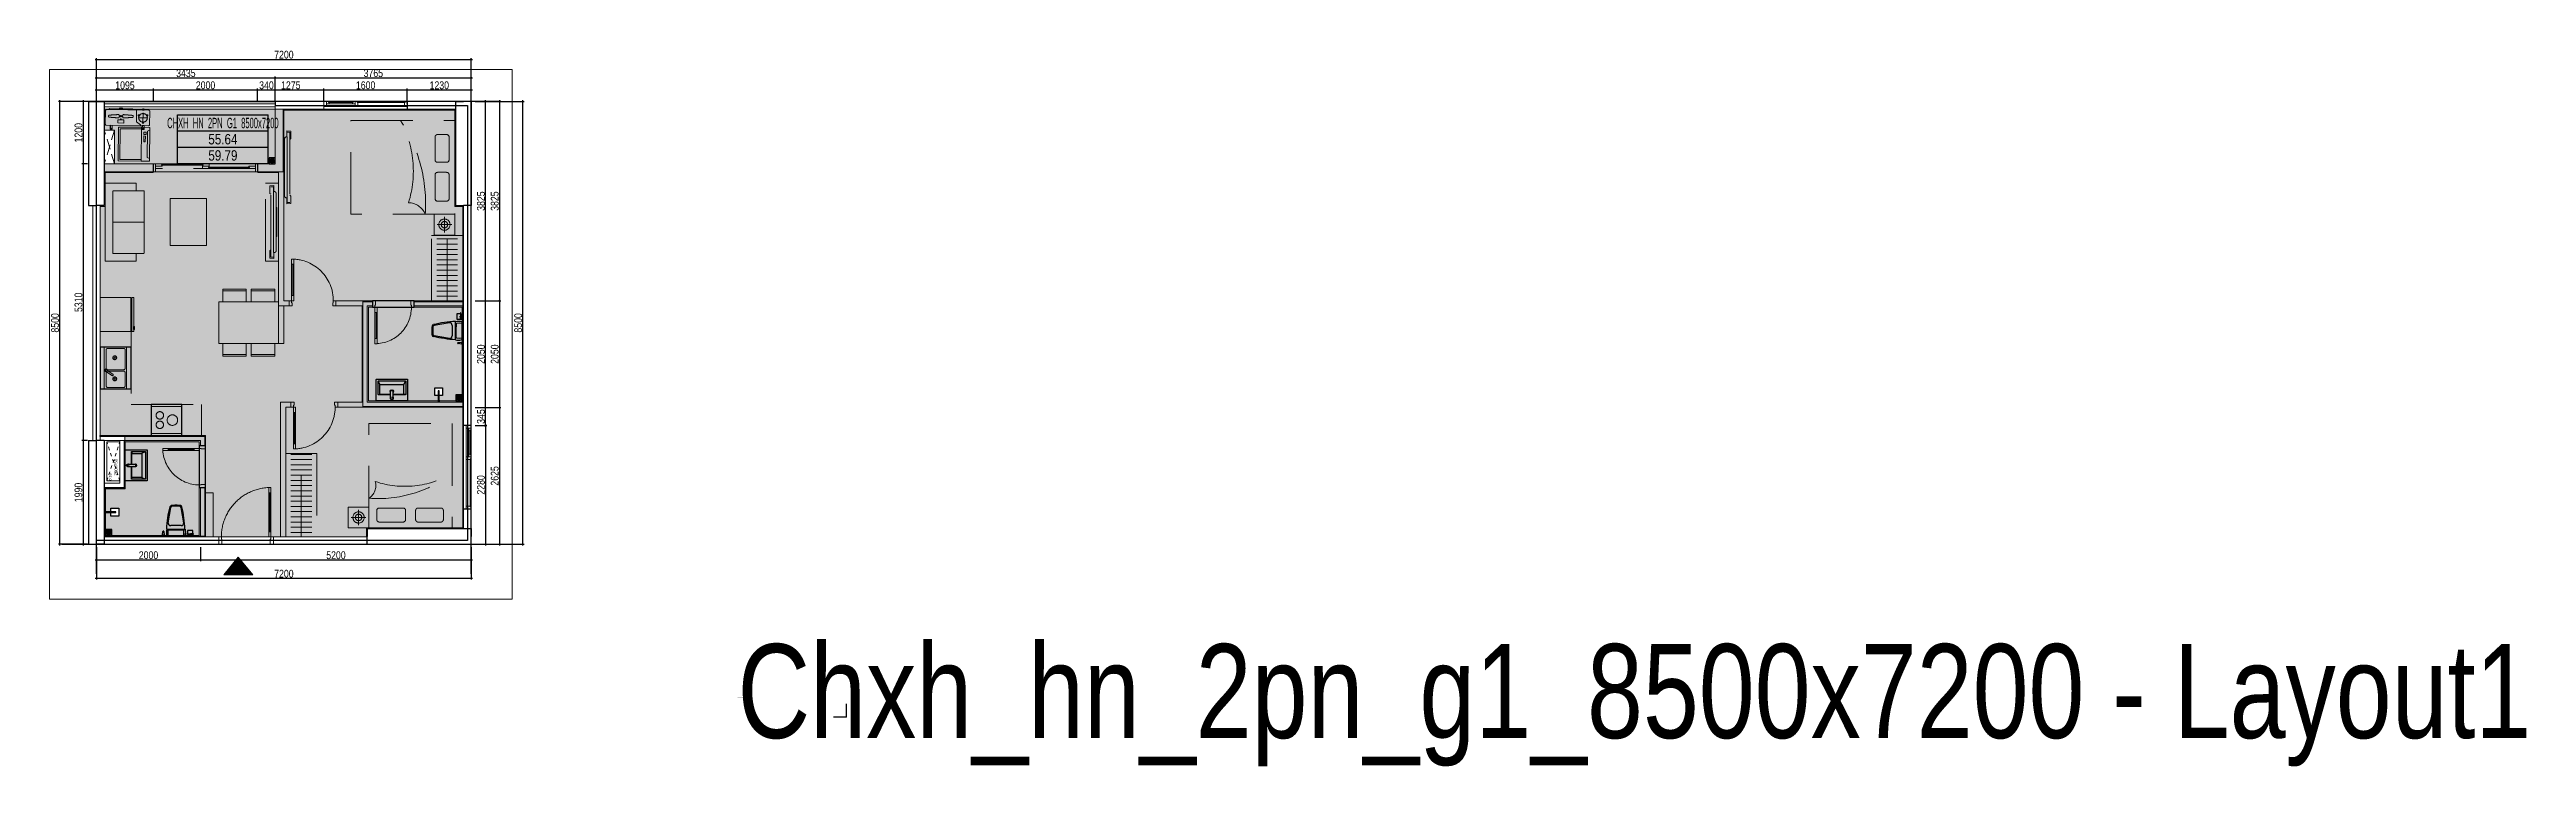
# Paper-space layout 'Layout1' of a CAD drawing. Header units: millimetres. Extents: x 228 to 6018, y -38 to 2926.
# Drawn here: x 228 to 2131, y -38 to 512 of the extents above; entities outside this region: 1.
# The model-space entities are those that its viewports show. They can reach past a viewport. Long polylines and large blocks are cut down to what shows.
import ezdxf
from ezdxf.enums import TextEntityAlignment as Align

# ---------------------------------------------------------------- set-up
doc = ezdxf.new("R2018")
doc.units = ezdxf.units.MM
doc.set_wipeout_variables(frame=1)
for name, pattern in [('3PN B$0$HIDDENX2', [0.75, 0.5, -0.25]), ('CONTINOUS', [0]), ('HIDDEN', [9.525, 6.35, -3.175]), ('HIDDENX2', [0.75, 0.5, -0.25]), ('Xref Y2-Y4 ME$0$Xref MB Y2.Y4$0$Xr_truc thang N3 tang dien hinh$0$T-Can ho$0$HIDDEN3', [0.2, 0.1, -0.1])]:
    doc.linetypes.add(name, pattern=pattern)
doc.layers.get('0').update_dxf_attribs({"color": 231})
doc.layers.get('DefPoints').update_dxf_attribs({"color": 191})
for name, color, linetype in [('2PN A1$0$KT - Net Nhat', 8, 'Continuous'), ('A-CONC', 2, 'Continuous'), ('A-DIMS', 8, 'Continuous'), ('A-EQPM', 127, 'Continuous')]:
    doc.layers.add(name, color=color, linetype=linetype)
doc.layers.add('A-AREA-WALL-CENTER', color=210, linetype='Continuous', plot=False)
for name, color, linetype, lineweight in [('A-Dien tich TT', 152, 'HIDDENX2', 5), ('A-DOOR', 142, 'Continuous', 9), ('A-FNSH', 253, 'Continuous', 9), ('A-FURN', 251, 'HIDDEN', 5), ('A-Hatch mau co cau', 7, 'Continuous', 9), ('A-HIDD', 45, 'HIDDEN', 9), ('A-PATT', 252, 'Continuous', 9), ('A-RAIL', 153, 'Continuous', 9), ('A-SHBD', 7, 'Continuous', 35), ('A-TEXT', 255, 'Continuous', 25), ('A-Truc ky thuat', 162, 'Continuous', 0), ('A-WALL', 1, 'Continuous', 13), ('A-WALL-INT', 31, 'Continuous', 20), ('A-WALL-PRTN', 6, 'Continuous', 9)]:
    doc.layers.add(name, color=color, linetype=linetype, lineweight=lineweight)
doc.styles.get("Standard").update_dxf_attribs({"font": 'arial.ttf'})
doc.styles.add('VTK_Arial', font='arial.ttf', dxfattribs={"width": 0.8})
doc.styles.add('Xref Y2-Y4 ME$0$Xref MB Y2.Y4$0$Xr_truc thang N3 tang dien hinh$0$T-Can ho$0$Arial', font='arial.ttf')
doc.dimstyles.new('A-2.5-DIM_LAYOUT', dxfattribs={"dimscale": 0, "dimtxt": 6, "dimasz": 1, "dimexe": 1, "dimexo": 0, "dimgap": 0.5, "dimtad": 1, "dimdec": 0, "dimlfac": -1, "dimzin": 12, "dimdsep": 46, "dimtxsty": 'VTK_Arial', "dimblk": 'ARCHTICK', "dimcen": 0, "dimdle": 1, "dimclrd": 256, "dimclre": 256, "dimclrt": 7, "dimadec": 1, "dimazin": 3, "dimtfac": 1, "dimtdec": 0, "dimtix": 1, "dimtmove": 0, "dimatfit": 2, "dimfxl": 20, "dimtolj": 1, "dimtzin": 0, "dimlwd": -1, "dimlwe": -1, "dimarcsym": 0})

psp = doc.layouts.get("Layout1")

msp = doc.modelspace()

# ---------------------------------------------------------------- blocks, each defined once
blk = doc.blocks.new('A$C04148061')
at = {"layer": 'DefPoints'}
for points in [[(0, 0), (-10, 0)], [(0, 0), (0, 10)]]:
    blk.add_lwpolyline(points, dxfattribs=at)
at = {"layer": 'A-TEXT', "lineweight": 30, "width": 0.8, "flags": 104}
for tag, p in [('1.3.1', (-83.8, 56)), ('1.3.6', (-83.8, 16.5))]:
    blk.add_attdef(tag, text='', height=2.5, dxfattribs=at).set_placement(p, align=Align.TOP_LEFT)
blk = doc.blocks.new('_ArchTick')
at = {"color": 0, "linetype": 'ByBlock', "const_width": 0.15}
blk.add_lwpolyline([(-0.5, -0.5), (0.5, 0.5)], dxfattribs=at)
blk = doc.blocks.new('*D44')
at = {"layer": 'A-DIMS', "ltscale": 0.3, "transparency": 16777216}
for p, q in [((262.7, 481.5), (308.5, 481.5)), ((263.7, 472.6), (263.7, 482.5)), ((307.5, 472.6), (307.5, 482.5))]:
    blk.add_line(p, q, dxfattribs=at)
at = {"layer": 'DefPoints', "color": 0, "ltscale": 0.3, "transparency": 16777216}
for p in [(307.5, 481.5), (263.7, 472.6), (307.5, 472.6)]:
    blk.add_point(p, dxfattribs=at)
at = {"layer": 'A-DIMS', "ltscale": 0.3, "transparency": 16777216, "rotation": 180}
blk.add_blockref('_ArchTick', (263.7, 481.5), dxfattribs=at)
at = {"layer": 'A-DIMS', "ltscale": 0.3, "transparency": 16777216}
blk.add_blockref('_ArchTick', (307.5, 481.5), dxfattribs=at)
at = {"layer": 'A-DIMS', "color": 7, "ltscale": 0.3, "transparency": 16777216, "insert": (285.6, 485), "char_height": 6, "attachment_point": 5, "style": 'VTK_Arial'}
blk.add_mtext('\\A1;1095', dxfattribs=at)
blk = doc.blocks.new('*D45')
at = {"layer": 'A-DIMS', "ltscale": 0.3, "transparency": 16777216}
for p, q in [((306.5, 481.5), (388.5, 481.5)), ((307.5, 472.6), (307.5, 482.5)), ((387.5, 472.6), (387.5, 482.5))]:
    blk.add_line(p, q, dxfattribs=at)
at = {"layer": 'DefPoints', "color": 0, "ltscale": 0.3, "transparency": 16777216}
for p in [(387.5, 481.5), (307.5, 472.6), (387.5, 472.6)]:
    blk.add_point(p, dxfattribs=at)
at = {"layer": 'A-DIMS', "ltscale": 0.3, "transparency": 16777216, "rotation": 180}
blk.add_blockref('_ArchTick', (307.5, 481.5), dxfattribs=at)
at = {"layer": 'A-DIMS', "ltscale": 0.3, "transparency": 16777216}
blk.add_blockref('_ArchTick', (387.5, 481.5), dxfattribs=at)
at = {"layer": 'A-DIMS', "color": 7, "ltscale": 0.3, "transparency": 16777216, "insert": (347.5, 485), "char_height": 6, "attachment_point": 5, "style": 'VTK_Arial'}
blk.add_mtext('\\A1;2000', dxfattribs=at)
blk = doc.blocks.new('*D46')
at = {"layer": 'A-DIMS', "ltscale": 0.3, "transparency": 16777216}
for p, q in [((386.5, 481.5), (402.1, 481.5)), ((387.5, 472.6), (387.5, 482.5)), ((401.1, 472.6), (401.1, 482.5))]:
    blk.add_line(p, q, dxfattribs=at)
at = {"layer": 'DefPoints', "color": 0, "ltscale": 0.3, "transparency": 16777216}
for p in [(401.1, 481.5), (387.5, 472.6), (401.1, 472.6)]:
    blk.add_point(p, dxfattribs=at)
at = {"layer": 'A-DIMS', "ltscale": 0.3, "transparency": 16777216, "rotation": 180}
blk.add_blockref('_ArchTick', (387.5, 481.5), dxfattribs=at)
at = {"layer": 'A-DIMS', "ltscale": 0.3, "transparency": 16777216}
blk.add_blockref('_ArchTick', (401.1, 481.5), dxfattribs=at)
at = {"layer": 'A-DIMS', "color": 7, "ltscale": 0.3, "transparency": 16777216, "insert": (394.3, 485), "char_height": 6, "attachment_point": 5, "style": 'VTK_Arial'}
blk.add_mtext('\\A1;340', dxfattribs=at)
blk = doc.blocks.new('*D47')
at = {"layer": 'A-DIMS', "ltscale": 0.3, "transparency": 16777216}
for p, q in [((262.7, 490.8), (402.1, 490.8)), ((263.7, 472.6), (263.7, 491.8)), ((401.1, 472.6), (401.1, 491.8))]:
    blk.add_line(p, q, dxfattribs=at)
at = {"layer": 'DefPoints', "color": 0, "ltscale": 0.3, "transparency": 16777216}
for p in [(401.1, 490.8), (263.7, 472.6), (401.1, 472.6)]:
    blk.add_point(p, dxfattribs=at)
at = {"layer": 'A-DIMS', "ltscale": 0.3, "transparency": 16777216, "rotation": 180}
blk.add_blockref('_ArchTick', (263.7, 490.8), dxfattribs=at)
at = {"layer": 'A-DIMS', "ltscale": 0.3, "transparency": 16777216}
blk.add_blockref('_ArchTick', (401.1, 490.8), dxfattribs=at)
at = {"layer": 'A-DIMS', "color": 7, "ltscale": 0.3, "transparency": 16777216, "insert": (332.4, 494.3), "char_height": 6, "attachment_point": 5, "style": 'VTK_Arial'}
blk.add_mtext('\\A1;3435', dxfattribs=at)
blk = doc.blocks.new('*D48')
at = {"layer": 'A-DIMS', "ltscale": 0.3, "transparency": 16777216}
for p, q in [((400.1, 490.8), (552.7, 490.8)), ((401.1, 472.6), (401.1, 491.8)), ((551.7, 472.6), (551.7, 491.8))]:
    blk.add_line(p, q, dxfattribs=at)
at = {"layer": 'DefPoints', "color": 0, "ltscale": 0.3, "transparency": 16777216}
for p in [(551.7, 490.8), (401.1, 472.6), (551.7, 472.6)]:
    blk.add_point(p, dxfattribs=at)
at = {"layer": 'A-DIMS', "ltscale": 0.3, "transparency": 16777216, "rotation": 180}
blk.add_blockref('_ArchTick', (401.1, 490.8), dxfattribs=at)
at = {"layer": 'A-DIMS', "ltscale": 0.3, "transparency": 16777216}
blk.add_blockref('_ArchTick', (551.7, 490.8), dxfattribs=at)
at = {"layer": 'A-DIMS', "color": 7, "ltscale": 0.3, "transparency": 16777216, "insert": (476.4, 494.3), "char_height": 6, "attachment_point": 5, "style": 'VTK_Arial'}
blk.add_mtext('\\A1;3765', dxfattribs=at)
blk = doc.blocks.new('*D49')
at = {"layer": 'A-DIMS', "ltscale": 0.3, "transparency": 16777216}
for p, q in [((262.7, 504.9), (552.7, 504.9)), ((263.7, 472.6), (263.7, 505.9)), ((551.7, 472.6), (551.7, 505.9))]:
    blk.add_line(p, q, dxfattribs=at)
at = {"layer": 'DefPoints', "color": 0, "ltscale": 0.3, "transparency": 16777216}
for p in [(551.7, 504.9), (263.7, 472.6), (551.7, 472.6)]:
    blk.add_point(p, dxfattribs=at)
at = {"layer": 'A-DIMS', "ltscale": 0.3, "transparency": 16777216, "rotation": 180}
blk.add_blockref('_ArchTick', (263.7, 504.9), dxfattribs=at)
at = {"layer": 'A-DIMS', "ltscale": 0.3, "transparency": 16777216}
blk.add_blockref('_ArchTick', (551.7, 504.9), dxfattribs=at)
at = {"layer": 'A-DIMS', "color": 7, "ltscale": 0.3, "transparency": 16777216, "insert": (407.7, 508.5), "char_height": 6, "attachment_point": 5, "style": 'VTK_Arial'}
blk.add_mtext('\\A1;7200', dxfattribs=at)
blk = doc.blocks.new('*D50')
at = {"layer": 'A-DIMS', "ltscale": 0.3, "transparency": 16777216}
for p, q in [((256.9, 472.6), (252.5, 472.6)), ((253.5, 473.6), (253.5, 423.6)), ((256.9, 424.6), (252.5, 424.6))]:
    blk.add_line(p, q, dxfattribs=at)
at = {"layer": 'DefPoints', "color": 0, "ltscale": 0.3, "transparency": 16777216}
for p in [(256.9, 472.6), (253.5, 424.6), (256.9, 424.6)]:
    blk.add_point(p, dxfattribs=at)
at = {"layer": 'A-DIMS', "ltscale": 0.3, "transparency": 16777216}
for p, rotation in [((253.5, 472.6), 90), ((253.5, 424.6), 270)]:
    blk.add_blockref('_ArchTick', p, dxfattribs=dict(at, rotation=rotation))
at = {"layer": 'A-DIMS', "color": 7, "ltscale": 0.3, "transparency": 16777216, "insert": (249.9, 448.6), "char_height": 6, "attachment_point": 5, "rotation": 90, "style": 'VTK_Arial'}
blk.add_mtext('\\A1;1200', dxfattribs=at)
blk = doc.blocks.new('*D51')
at = {"layer": 'A-DIMS', "ltscale": 0.3, "transparency": 16777216}
for p, q in [((256.9, 424.6), (252.5, 424.6)), ((253.5, 425.6), (253.5, 211.2)), ((256.9, 212.2), (252.5, 212.2))]:
    blk.add_line(p, q, dxfattribs=at)
at = {"layer": 'DefPoints', "color": 0, "ltscale": 0.3, "transparency": 16777216}
for p in [(256.9, 424.6), (253.5, 212.2), (256.9, 212.2)]:
    blk.add_point(p, dxfattribs=at)
at = {"layer": 'A-DIMS', "ltscale": 0.3, "transparency": 16777216}
for p, rotation in [((253.5, 424.6), 90), ((253.5, 212.2), 270)]:
    blk.add_blockref('_ArchTick', p, dxfattribs=dict(at, rotation=rotation))
at = {"layer": 'A-DIMS', "color": 7, "ltscale": 0.3, "transparency": 16777216, "insert": (249.9, 318.4), "char_height": 6, "attachment_point": 5, "rotation": 90, "style": 'VTK_Arial'}
blk.add_mtext('\\A1;5310', dxfattribs=at)
blk = doc.blocks.new('*D52')
at = {"layer": 'A-DIMS', "ltscale": 0.3, "transparency": 16777216}
for p, q in [((256.9, 212.2), (252.5, 212.2)), ((253.5, 213.2), (253.5, 131.6)), ((256.9, 132.6), (252.5, 132.6))]:
    blk.add_line(p, q, dxfattribs=at)
at = {"layer": 'DefPoints', "color": 0, "ltscale": 0.3, "transparency": 16777216}
for p in [(256.9, 212.2), (253.5, 132.6), (256.9, 132.6)]:
    blk.add_point(p, dxfattribs=at)
at = {"layer": 'A-DIMS', "ltscale": 0.3, "transparency": 16777216}
for p, rotation in [((253.5, 212.2), 90), ((253.5, 132.6), 270)]:
    blk.add_blockref('_ArchTick', p, dxfattribs=dict(at, rotation=rotation))
at = {"layer": 'A-DIMS', "color": 7, "ltscale": 0.3, "transparency": 16777216, "insert": (249.9, 172.4), "char_height": 6, "attachment_point": 5, "rotation": 90, "style": 'VTK_Arial'}
blk.add_mtext('\\A1;1990', dxfattribs=at)
blk = doc.blocks.new('*D53')
at = {"layer": 'A-DIMS', "ltscale": 0.3, "transparency": 16777216}
for p, q in [((256.9, 472.6), (234.5, 472.6)), ((235.5, 131.6), (235.5, 473.6)), ((256.9, 132.6), (234.5, 132.6))]:
    blk.add_line(p, q, dxfattribs=at)
at = {"layer": 'DefPoints', "color": 0, "ltscale": 0.3, "transparency": 16777216}
for p in [(235.5, 472.6), (256.9, 472.6), (256.9, 132.6)]:
    blk.add_point(p, dxfattribs=at)
at = {"layer": 'A-DIMS', "ltscale": 0.3, "transparency": 16777216}
for p, rotation in [((235.5, 472.6), 90), ((235.5, 132.6), 270)]:
    blk.add_blockref('_ArchTick', p, dxfattribs=dict(at, rotation=rotation))
at = {"layer": 'A-DIMS', "color": 7, "ltscale": 0.3, "transparency": 16777216, "insert": (231.9, 302.6), "char_height": 6, "attachment_point": 5, "rotation": 90, "style": 'VTK_Arial'}
blk.add_mtext('\\A1;8500', dxfattribs=at)
blk = doc.blocks.new('*D54')
at = {"layer": 'A-DIMS', "ltscale": 0.3, "transparency": 16777216}
for p, q in [((262.7, 120.7), (344.7, 120.7)), ((263.7, 130.4), (263.7, 119.7)), ((343.7, 130.4), (343.7, 119.7))]:
    blk.add_line(p, q, dxfattribs=at)
at = {"layer": 'DefPoints', "color": 0, "ltscale": 0.3, "transparency": 16777216}
for p in [(263.7, 130.4), (343.7, 130.4), (343.7, 120.7)]:
    blk.add_point(p, dxfattribs=at)
at = {"layer": 'A-DIMS', "ltscale": 0.3, "transparency": 16777216, "rotation": 180}
blk.add_blockref('_ArchTick', (263.7, 120.7), dxfattribs=at)
at = {"layer": 'A-DIMS', "ltscale": 0.3, "transparency": 16777216}
blk.add_blockref('_ArchTick', (343.7, 120.7), dxfattribs=at)
at = {"layer": 'A-DIMS', "color": 7, "ltscale": 0.3, "transparency": 16777216, "insert": (303.7, 124.2), "char_height": 6, "attachment_point": 5, "style": 'VTK_Arial'}
blk.add_mtext('\\A1;2000', dxfattribs=at)
blk = doc.blocks.new('*D55')
at = {"layer": 'A-DIMS', "ltscale": 0.3, "transparency": 16777216}
for p, q in [((342.7, 120.7), (552.7, 120.7)), ((343.7, 130.4), (343.7, 119.7)), ((551.7, 130.4), (551.7, 119.7))]:
    blk.add_line(p, q, dxfattribs=at)
at = {"layer": 'DefPoints', "color": 0, "ltscale": 0.3, "transparency": 16777216}
for p in [(343.7, 130.4), (551.7, 130.4), (551.7, 120.7)]:
    blk.add_point(p, dxfattribs=at)
at = {"layer": 'A-DIMS', "ltscale": 0.3, "transparency": 16777216, "rotation": 180}
blk.add_blockref('_ArchTick', (343.7, 120.7), dxfattribs=at)
at = {"layer": 'A-DIMS', "ltscale": 0.3, "transparency": 16777216}
blk.add_blockref('_ArchTick', (551.7, 120.7), dxfattribs=at)
at = {"layer": 'A-DIMS', "color": 7, "ltscale": 0.3, "transparency": 16777216, "insert": (447.7, 124.2), "char_height": 6, "attachment_point": 5, "style": 'VTK_Arial'}
blk.add_mtext('\\A1;5200', dxfattribs=at)
blk = doc.blocks.new('*D56')
at = {"layer": 'A-DIMS', "ltscale": 0.3, "transparency": 16777216}
for p, q in [((263.7, 130.4), (263.7, 105.5)), ((551.7, 130.4), (551.7, 105.5)), ((262.7, 106.5), (552.7, 106.5))]:
    blk.add_line(p, q, dxfattribs=at)
at = {"layer": 'DefPoints', "color": 0, "ltscale": 0.3, "transparency": 16777216}
for p in [(263.7, 130.4), (551.7, 130.4), (551.7, 106.5)]:
    blk.add_point(p, dxfattribs=at)
at = {"layer": 'A-DIMS', "ltscale": 0.3, "transparency": 16777216, "rotation": 180}
blk.add_blockref('_ArchTick', (263.7, 106.5), dxfattribs=at)
at = {"layer": 'A-DIMS', "ltscale": 0.3, "transparency": 16777216}
blk.add_blockref('_ArchTick', (551.7, 106.5), dxfattribs=at)
at = {"layer": 'A-DIMS', "color": 7, "ltscale": 0.3, "transparency": 16777216, "insert": (407.7, 110), "char_height": 6, "attachment_point": 5, "style": 'VTK_Arial'}
blk.add_mtext('\\A1;7200', dxfattribs=at)
blk = doc.blocks.new('*D57')
at = {"layer": 'A-DIMS', "ltscale": 0.3, "transparency": 16777216}
for p, q in [((554.7, 223.8), (563.7, 223.8)), ((562.7, 224.8), (562.7, 131.6)), ((554.7, 132.6), (563.7, 132.6))]:
    blk.add_line(p, q, dxfattribs=at)
at = {"layer": 'DefPoints', "color": 0, "ltscale": 0.3, "transparency": 16777216}
for p in [(554.7, 223.8), (554.7, 132.6), (562.7, 132.6)]:
    blk.add_point(p, dxfattribs=at)
at = {"layer": 'A-DIMS', "ltscale": 0.3, "transparency": 16777216}
for p, rotation in [((562.7, 223.8), 90), ((562.7, 132.6), 270)]:
    blk.add_blockref('_ArchTick', p, dxfattribs=dict(at, rotation=rotation))
at = {"layer": 'A-DIMS', "color": 7, "ltscale": 0.3, "transparency": 16777216, "insert": (559.1, 178.2), "char_height": 6, "attachment_point": 5, "rotation": 90, "style": 'VTK_Arial'}
blk.add_mtext('\\A1;2280', dxfattribs=at)
blk = doc.blocks.new('*D58')
at = {"layer": 'A-DIMS', "ltscale": 0.3, "transparency": 16777216}
for p, q in [((554.7, 237.6), (563.7, 237.6)), ((562.7, 222.8), (562.7, 238.6)), ((554.7, 223.8), (563.7, 223.8))]:
    blk.add_line(p, q, dxfattribs=at)
at = {"layer": 'DefPoints', "color": 0, "ltscale": 0.3, "transparency": 16777216}
for p in [(554.7, 237.6), (562.7, 237.6), (554.7, 223.8)]:
    blk.add_point(p, dxfattribs=at)
at = {"layer": 'A-DIMS', "ltscale": 0.3, "transparency": 16777216}
for p, rotation in [((562.7, 237.6), 90), ((562.7, 223.8), 270)]:
    blk.add_blockref('_ArchTick', p, dxfattribs=dict(at, rotation=rotation))
at = {"layer": 'A-DIMS', "color": 7, "ltscale": 0.3, "transparency": 16777216, "insert": (559.1, 230.7), "char_height": 6, "attachment_point": 5, "rotation": 90, "style": 'VTK_Arial'}
blk.add_mtext('\\A1;345', dxfattribs=at)
blk = doc.blocks.new('*D59')
at = {"layer": 'A-DIMS', "ltscale": 0.3, "transparency": 16777216}
for p, q in [((554.7, 319.6), (563.7, 319.6)), ((562.7, 236.6), (562.7, 320.6)), ((554.7, 237.6), (563.7, 237.6))]:
    blk.add_line(p, q, dxfattribs=at)
at = {"layer": 'DefPoints', "color": 0, "ltscale": 0.3, "transparency": 16777216}
for p in [(554.7, 319.6), (562.7, 319.6), (554.7, 237.6)]:
    blk.add_point(p, dxfattribs=at)
at = {"layer": 'A-DIMS', "ltscale": 0.3, "transparency": 16777216}
for p, rotation in [((562.7, 319.6), 90), ((562.7, 237.6), 270)]:
    blk.add_blockref('_ArchTick', p, dxfattribs=dict(at, rotation=rotation))
at = {"layer": 'A-DIMS', "color": 7, "ltscale": 0.3, "transparency": 16777216, "insert": (559.1, 278.6), "char_height": 6, "attachment_point": 5, "rotation": 90, "style": 'VTK_Arial'}
blk.add_mtext('\\A1;2050', dxfattribs=at)
blk = doc.blocks.new('*D60')
at = {"layer": 'A-DIMS', "ltscale": 0.3, "transparency": 16777216}
for p, q in [((554.7, 472.6), (563.7, 472.6)), ((562.7, 318.6), (562.7, 473.6)), ((554.7, 319.6), (563.7, 319.6))]:
    blk.add_line(p, q, dxfattribs=at)
at = {"layer": 'DefPoints', "color": 0, "ltscale": 0.3, "transparency": 16777216}
for p in [(554.7, 472.6), (562.7, 472.6), (554.7, 319.6)]:
    blk.add_point(p, dxfattribs=at)
at = {"layer": 'A-DIMS', "ltscale": 0.3, "transparency": 16777216}
for p, rotation in [((562.7, 472.6), 90), ((562.7, 319.6), 270)]:
    blk.add_blockref('_ArchTick', p, dxfattribs=dict(at, rotation=rotation))
at = {"layer": 'A-DIMS', "color": 7, "ltscale": 0.3, "transparency": 16777216, "insert": (559.1, 396.1), "char_height": 6, "attachment_point": 5, "rotation": 90, "style": 'VTK_Arial'}
blk.add_mtext('\\A1;3825', dxfattribs=at)
blk = doc.blocks.new('*D61')
at = {"layer": 'A-DIMS', "ltscale": 0.3, "transparency": 16777216}
for p, q in [((554.7, 472.6), (574.3, 472.6)), ((573.3, 473.6), (573.3, 318.6)), ((554.7, 319.6), (574.3, 319.6))]:
    blk.add_line(p, q, dxfattribs=at)
at = {"layer": 'DefPoints', "color": 0, "ltscale": 0.3, "transparency": 16777216}
for p in [(554.7, 472.6), (554.7, 319.6), (573.3, 319.6)]:
    blk.add_point(p, dxfattribs=at)
at = {"layer": 'A-DIMS', "ltscale": 0.3, "transparency": 16777216}
for p, rotation in [((573.3, 472.6), 90), ((573.3, 319.6), 270)]:
    blk.add_blockref('_ArchTick', p, dxfattribs=dict(at, rotation=rotation))
at = {"layer": 'A-DIMS', "color": 7, "ltscale": 0.3, "transparency": 16777216, "insert": (569.7, 396.1), "char_height": 6, "attachment_point": 5, "rotation": 90, "style": 'VTK_Arial'}
blk.add_mtext('\\A1;3825', dxfattribs=at)
blk = doc.blocks.new('*D62')
at = {"layer": 'A-DIMS', "ltscale": 0.3, "transparency": 16777216}
for p, q in [((554.7, 319.6), (574.3, 319.6)), ((573.3, 320.6), (573.3, 236.6)), ((554.7, 237.6), (574.3, 237.6))]:
    blk.add_line(p, q, dxfattribs=at)
at = {"layer": 'DefPoints', "color": 0, "ltscale": 0.3, "transparency": 16777216}
for p in [(554.7, 319.6), (554.7, 237.6), (573.3, 237.6)]:
    blk.add_point(p, dxfattribs=at)
at = {"layer": 'A-DIMS', "ltscale": 0.3, "transparency": 16777216}
for p, rotation in [((573.3, 319.6), 90), ((573.3, 237.6), 270)]:
    blk.add_blockref('_ArchTick', p, dxfattribs=dict(at, rotation=rotation))
at = {"layer": 'A-DIMS', "color": 7, "ltscale": 0.3, "transparency": 16777216, "insert": (569.7, 278.6), "char_height": 6, "attachment_point": 5, "rotation": 90, "style": 'VTK_Arial'}
blk.add_mtext('\\A1;2050', dxfattribs=at)
blk = doc.blocks.new('*D63')
at = {"layer": 'A-DIMS', "ltscale": 0.3, "transparency": 16777216}
for p, q in [((554.7, 237.6), (574.3, 237.6)), ((573.3, 238.6), (573.3, 131.6)), ((554.7, 132.6), (574.3, 132.6))]:
    blk.add_line(p, q, dxfattribs=at)
at = {"layer": 'DefPoints', "color": 0, "ltscale": 0.3, "transparency": 16777216}
for p in [(554.7, 237.6), (554.7, 132.6), (573.3, 132.6)]:
    blk.add_point(p, dxfattribs=at)
at = {"layer": 'A-DIMS', "ltscale": 0.3, "transparency": 16777216}
for p, rotation in [((573.3, 237.6), 90), ((573.3, 132.6), 270)]:
    blk.add_blockref('_ArchTick', p, dxfattribs=dict(at, rotation=rotation))
at = {"layer": 'A-DIMS', "color": 7, "ltscale": 0.3, "transparency": 16777216, "insert": (569.7, 185.1), "char_height": 6, "attachment_point": 5, "rotation": 90, "style": 'VTK_Arial'}
blk.add_mtext('\\A1;2625', dxfattribs=at)
blk = doc.blocks.new('*D64')
at = {"layer": 'A-DIMS', "ltscale": 0.3, "transparency": 16777216}
for p, q in [((554.7, 472.6), (592.3, 472.6)), ((591.3, 131.6), (591.3, 473.6)), ((554.7, 132.6), (592.3, 132.6))]:
    blk.add_line(p, q, dxfattribs=at)
at = {"layer": 'DefPoints', "color": 0, "ltscale": 0.3, "transparency": 16777216}
for p in [(554.7, 472.6), (591.3, 472.6), (554.7, 132.6)]:
    blk.add_point(p, dxfattribs=at)
at = {"layer": 'A-DIMS', "ltscale": 0.3, "transparency": 16777216}
for p, rotation in [((591.3, 472.6), 90), ((591.3, 132.6), 270)]:
    blk.add_blockref('_ArchTick', p, dxfattribs=dict(at, rotation=rotation))
at = {"layer": 'A-DIMS', "color": 7, "ltscale": 0.3, "transparency": 16777216, "insert": (587.7, 302.6), "char_height": 6, "attachment_point": 5, "rotation": 90, "style": 'VTK_Arial'}
blk.add_mtext('\\A1;8500', dxfattribs=at)
blk = doc.blocks.new('*D79')
at = {"layer": 'A-DIMS', "transparency": 16777216}
for p, q in [((386.5, 481.5), (439.5, 481.5)), ((387.5, 472.6), (387.5, 482.5)), ((438.5, 472.6), (438.5, 482.5))]:
    blk.add_line(p, q, dxfattribs=at)
at = {"layer": 'DefPoints', "color": 0, "transparency": 16777216}
for p in [(438.5, 481.5), (387.5, 472.6), (438.5, 472.6)]:
    blk.add_point(p, dxfattribs=at)
at = {"layer": 'A-DIMS', "transparency": 16777216, "rotation": 180}
blk.add_blockref('_ArchTick', (387.5, 481.5), dxfattribs=at)
at = {"layer": 'A-DIMS', "transparency": 16777216}
blk.add_blockref('_ArchTick', (438.5, 481.5), dxfattribs=at)
at = {"layer": 'A-DIMS', "color": 7, "transparency": 16777216, "insert": (413, 485), "char_height": 6, "attachment_point": 5, "style": 'VTK_Arial'}
blk.add_mtext('\\A1;1275', dxfattribs=at)
blk = doc.blocks.new('*D80')
at = {"layer": 'A-DIMS', "transparency": 16777216}
for p, q in [((437.5, 481.5), (503.5, 481.5)), ((438.5, 472.6), (438.5, 482.5)), ((502.5, 471.1), (502.5, 482.5))]:
    blk.add_line(p, q, dxfattribs=at)
at = {"layer": 'DefPoints', "color": 0, "transparency": 16777216}
for p in [(502.5, 481.5), (438.5, 472.6), (502.5, 471.1)]:
    blk.add_point(p, dxfattribs=at)
at = {"layer": 'A-DIMS', "transparency": 16777216, "rotation": 180}
blk.add_blockref('_ArchTick', (438.5, 481.5), dxfattribs=at)
at = {"layer": 'A-DIMS', "transparency": 16777216}
blk.add_blockref('_ArchTick', (502.5, 481.5), dxfattribs=at)
at = {"layer": 'A-DIMS', "color": 7, "transparency": 16777216, "insert": (470.5, 485), "char_height": 6, "attachment_point": 5, "style": 'VTK_Arial'}
blk.add_mtext('\\A1;1600', dxfattribs=at)
blk = doc.blocks.new('*D81')
at = {"layer": 'A-DIMS', "transparency": 16777216}
for p, q in [((501.5, 481.5), (552.7, 481.5)), ((502.5, 471.1), (502.5, 482.5)), ((551.7, 476), (551.7, 482.5))]:
    blk.add_line(p, q, dxfattribs=at)
at = {"layer": 'DefPoints', "color": 0, "transparency": 16777216}
for p in [(551.7, 481.5), (551.7, 476), (502.5, 471.1)]:
    blk.add_point(p, dxfattribs=at)
at = {"layer": 'A-DIMS', "transparency": 16777216, "rotation": 180}
blk.add_blockref('_ArchTick', (502.5, 481.5), dxfattribs=at)
at = {"layer": 'A-DIMS', "transparency": 16777216}
blk.add_blockref('_ArchTick', (551.7, 481.5), dxfattribs=at)
at = {"layer": 'A-DIMS', "color": 7, "transparency": 16777216, "insert": (527.1, 485), "char_height": 6, "attachment_point": 5, "style": 'VTK_Arial'}
blk.add_mtext('\\A1;1230', dxfattribs=at)
blk = doc.blocks.new('E-VS-LAVABO-02')
at = {"extrusion": (0, 0, -1)}
for p, q in [((-294, 420), (294, 420)), ((-300, 6), (-300, 414)), ((300, 414), (300, 6)), ((-259, 385), (259, 385)), ((-265, 126), (-265, 379)), ((-230.4, 317.6), (-258.8, 374.4)), ((230.4, 317.6), (258.8, 374.4)), ((265, 379), (265, 126)), ((-230, 133.5), (-230, 309)), ((-224, 315), (224, 315)), ((230, 133.5), (230, 309)), ((-22, 203.7), (22, 203.7)), ((-24, 120), (-259, 120)), ((-257.6, 123), (-232.4, 128.4)), ((-24, 127.5), (-224, 127.5)), ((224, 127.5), (24, 127.5)), ((259, 120), (24, 120)), ((257.6, 123), (232.4, 128.4)), ((-25.4, 70), (-26.5, 70)), ((-24, 70), (-24, 71.6)), ((5, 65), (-5, 65)), ((26.5, 70), (25.4, 70)), ((-15.5, 48.2), (-13.1, 48.2)), ((-12.5, 44.1), (-12.5, 48.5)), ((12.5, 43.8), (13.1, 43.8)), ((13.1, 46), (14.9, 46)), ((14.9, 43.8), (15.5, 43.8)), ((-12.5, 19.6), (-12.5, 33.7)), ((-10.5, 35.7), (-7.5, 35.7)), ((7.5, 35.5), (-7.5, 35.5)), ((7.5, 35.7), (10.5, 35.7)), ((12.5, 19.6), (12.5, 33.7)), ((294, 0), (-294, 0)), ((10.5, 17.6), (-10.5, 17.6))]:
    blk.add_line(p, q, dxfattribs=at)
at = {"extrusion": (0, 0, -1), "flags": 128}
for points in [[(24, 39), (24, 201.7), (24, 202.4)], [(-24, 39), (-24, 201.7), (-24, 202.4)], [(12.8, 48.8), (15.5, 48.8), (15.5, 48.2), (13.1, 48.2), (13.1, 44.4), (15.5, 44.4), (15.5, 43.8), (12.8, 43.8), (15.5, 43.8)], [(-22, 37), (-15.6, 37), (15.6, 37), (22, 37)], [(12, 35), (14.4, 36.3), (15.6, 37)], [(11, 34), (10.5, 34), (-10.5, 34), (-11, 34)], [(10.5, 28.1), (0, 28.1), (-10.5, 28.1)], [(-15.6, 37), (-14.4, 36.3), (-12, 35)]]:
    blk.add_lwpolyline(points, dxfattribs=at)
for points in [[(22, 204.4), (-22, 204.4)], [(-12.5, 48.8), (-12.5, 43.8), (-13.1, 43.8), (-13.1, 46), (-14.9, 46), (-14.9, 43.8), (-15.5, 43.8), (-15.5, 48.8), (-14.9, 48.8), (-14.9, 46.6), (-13.1, 46.6), (-13.1, 48.8)]]:
    blk.add_lwpolyline(points, close=True, dxfattribs=at)
at = {"extrusion": (0, 0, -1)}
for centre, radius, start, end in [((294, 414), 6, 0, 90), ((-294, 414), 6, 90, 180), ((259, 379), 6, 0, 90), ((-259, 379), 6, 90, 180), ((224, 309), 6, 0, 90), ((-224, 309), 6, 90, 180), ((0, 185), 31, 320.6269, 219.3731), ((22, 201.7), 1.99, 0.2151, 90.2135), ((-22, 201.7), 1.99, 89.7865, 179.7849), ((224, 133.5), 6, 270, 0), ((-224, 133.5), 6, 180, 270), ((259, 126), 6, 270, 0), ((-259, 126), 6, 180, 270), ((0, 59.7), 27.5, 330.7771, 28.2841), ((0, 59.7), 26.5, 334.9124, 24.2207), ((0, 59.7), 26.5, 154.6839, 205.0876), ((0, 59.7), 27.5, 151.6482, 209.2229), ((22, 39), 2, 270, 0), ((12.8, 48.5), 0.298, 89.7865, 179.7849), ((12.8, 44.1), 0.298, 180.2151, 270.2135), ((12.8, 44.1), 0.298, 180.2151, 270.2135), ((-22, 39), 2, 180, 270), ((10.5, 33.7), 2, 0, 39.6447), ((11, 32.5), 1.5, 0, 90), ((11, 29.6), 1.5, 270, 0), ((10.5, 19.6), 2, 270, 0), ((10.5, 33.7), 2, 40.2156, 90), ((-10.5, 33.7), 2, 90, 139.5327), ((-10.5, 19.6), 2, 180, 270), ((-11, 32.5), 1.5, 90, 180), ((-11, 29.6), 1.5, 180, 270), ((-10.5, 33.7), 2, 140.3628, 180), ((294, 6), 6, 270, 0), ((-294, 6), 6, 180, 270)]:
    blk.add_arc(centre, radius, start, end, dxfattribs=at)
for centre, major_axis, start_param, end_param in [((-22, 202.4), (2, 0), 1.570796, 3.141593), ((22, 202.4), (-2, 0), 3.141593, 4.712389)]:
    blk.add_ellipse(centre, major_axis=major_axis, ratio=0.984382, start_param=start_param, end_param=end_param)
for points, knots in [([(-24, 70.6), (-24, 70.8), (-24, 71.4), (-24, 72.7), (-24, 74.5), (-24, 76.5), (-24, 78.3), (-24, 79.4), (-24, 79.7)], [0, 0, 0, 0, 0.170042, 0.387138, 0.569985, 0.748798, 0.931358, 1, 1, 1, 1]), ([(24, 70.6), (24, 70.8), (24, 71.4), (24, 72.7), (24, 74.5), (24, 76.5), (24, 78.3), (24, 79.4), (24, 79.7)], [0, 0, 0, 0, 0.170042, 0.387138, 0.569985, 0.748798, 0.931358, 1, 1, 1, 1]), ([(-10.5, 28.1), (-10.6, 28.1), (-10.7, 28.1), (-10.8, 28.1), (-11, 28.1), (-11, 28.1), (-11, 28.1)], [0, 0, 0, 0, 0.250855, 0.500152, 0.749125, 1, 1, 1, 1]), ([(10.5, 28.1), (10.6, 28.1), (10.7, 28.1), (10.8, 28.1), (11, 28.1), (11, 28.1), (11, 28.1)], [0, 0, 0, 0, 0.250855, 0.500152, 0.749125, 1, 1, 1, 1])]:
    blk.add_open_spline(points, degree=3, knots=knots)
blk = doc.blocks.new('*U4')
blk.add_lwpolyline([(0, 0), (0, 250), (750, 250), (750, 0)], close=True)
at = {"linetype": 'Xref Y2-Y4 ME$0$Xref MB Y2.Y4$0$Xr_truc thang N3 tang dien hinh$0$T-Can ho$0$HIDDEN3'}
for points in [[(0, 0), (750, 250)], [(0, 250), (750, 0)]]:
    blk.add_lwpolyline(points, dxfattribs=at)
at = {"style": 'Xref Y2-Y4 ME$0$Xref MB Y2.Y4$0$Xr_truc thang N3 tang dien hinh$0$T-Can ho$0$Arial'}
blk.add_text('0.19', height=50, dxfattribs=at).set_placement((7, 43))
blk.add_attdef('--', text='', height=88, dxfattribs=at).set_placement((127, 190), align=Align.MIDDLE_CENTER)
blk = doc.blocks.new('DT-CAN')
at = {"layer": 'DefPoints'}
for p, q in [((-871, 0), (871, 0)), ((-871, -934), (-871, 0)), ((871, -934), (871, 0)), ((-871, -311), (871, -311)), ((-871, -623), (871, -623)), ((-871, -934), (871, -934))]:
    blk.add_line(p, q, dxfattribs=at)
at = {"layer": 'DefPoints', "color": 5, "style": 'VTK_Arial', "width": 0.8}
blk.add_attdef('DT-TT', text='', height=200, dxfattribs=at).set_placement((0, -569), align=Align.CENTER)
at = {"layer": 'DefPoints', "color": 7, "style": 'VTK_Arial', "width": 0.5}
blk.add_attdef('LOAICAN', text='', height=200, dxfattribs=at).set_placement((0, -258), align=Align.CENTER)
at = {"layer": 'DefPoints', "color": 6, "style": 'VTK_Arial', "width": 0.8}
blk.add_attdef('DT-TIM', text='', height=200, dxfattribs=at).set_placement((0, -880), align=Align.CENTER)
blk = doc.blocks.new('E-CHUNG-GATHOATSAN-01')
at = {"ltscale": 2}
for p, q in [((100, 60), (20, 60)), ((88, 88), (32, 32)), ((88, 32), (32, 88)), ((60, 20), (60, 100))]:
    blk.add_line(p, q, dxfattribs=at)
for points in [[(120, 120), (0, 120), (0, 0), (120, 0)], [(115, 115), (5, 115), (5, 5), (115, 5)]]:
    blk.add_lwpolyline(points, close=True, dxfattribs=at)
for radius in [45, 40]:
    blk.add_circle((60, 60), radius, dxfattribs=at)
blk = doc.blocks.new('E-VS-VOISENTAM-01')
at = {"color": 0}
blk.add_wipeout([(-6, -18), (-6, -8), (-105, -8), (-105, -75), (-255, -75), (-255, 75), (-105, 75), (-105, 7), (-6, 7), (-6, 18), (0, 18), (0, -18)], dxfattribs=at)
blk.add_lwpolyline([(-105, -8), (-105, -75), (-255, -75), (-255, 75), (-105, 75), (-105, 7)], dxfattribs=at)
for points in [[(-195, -8), (-6, -8), (-6, 7), (-195, 7)], [(-6, -18), (0, -18), (0, 18), (-6, 18)]]:
    blk.add_lwpolyline(points, close=True, dxfattribs=at)
blk = doc.blocks.new('E-VS-BONCAU-01')
for p, q in [((-146, -14), (-140, 1)), ((0, -126), (-176, -126)), ((-151, -245), (-101, -540)), ((-149, -57), (-146, -14)), ((-146, -104), (-149, -57)), ((-137, -112), (-146, -104)), ((0, -113), (-137, -112)), ((-100, -194), (98, -195)), ((136, -113), (0, -113)), ((0, -126), (0, -126)), ((175, -127), (0, -126)), ((149, -246), (97, -541)), ((145, -105), (136, -113)), ((145, -15), (148, -58)), ((148, -58), (145, -105)), ((213, -1), (265, -1)), ((222, -10), (257, -10)), ((230, -79), (222, -10)), ((257, -10), (248, -79)), ((-71, -564), (-2, -565)), ((-2, -565), (67, -565))]:
    blk.add_line(p, q)
for points in [[(-307, -12), (-240, -12), (-240, 0), (-307, 0)], [(-325, -101), (-223, -101), (-223, -24), (-325, -24)], [(-281, -36), (-281, -12), (-266, -12), (-266, -36)]]:
    blk.add_lwpolyline(points, close=True)
for points in [[(160, -1), (0, 0), (-160, 1)], [(140, -1), (145, -15)]]:
    blk.add_lwpolyline(points)
for points in [[(-337, -33), (-281, -33), (-281, -27), (-337, -27, 1)], [(-211, -33), (-266, -33), (-266, -27), (-211, -27, -1)]]:
    blk.add_lwpolyline(points, format="xyb", close=True)
for centre, radius, start, end in [((225, 3), 12.8, 195.9303, 253.6299), ((239, -79), 8.72, 179.7801, 359.7801), ((253, 3), 12.8, 285.9303, 343.6299)]:
    blk.add_arc(centre, radius, start, end)
for centre, major_axis, ratio, start_param, end_param in [((-160, -18), (-12.9, -12.8), 1, 3.926991, 5.363819), ((-160, -18), (-12.9, -12.8), 1, 3.926991, 5.363819), ((-160, -18), (-12.9, -12.8), 1, 3.926991, 5.363819), ((1639, -88), (-276, 1956), 0.917923, 1.461172, 1.68042), ((-106, -240), (-32.1, 32.3), 1, 5.374496, 7.190108), ((104, -240), (-32.3, -32.1), 1, 2.23467, 4.050282), ((160, -19), (-12.9, -12.8), 1, 2.490163, 3.926991), ((160, -19), (-12.9, -12.8), 1, 2.490163, 3.926991), ((-310, -60), (-492, 12), 0.754969, 2.992228, 3.290957), ((-86, -546), (-22.1, -22), 1, -0.518895, 0.614897), ((-86, -546), (-22.1, -22), 1, -0.518895, 0.614897), ((-71, -533), (-21.8, 21.9), 1, 0.993435, 2.351364), ((-10, -28), (-394, -391), 1, 0.641923, 0.802984), ((-10, -28), (-394, -391), 1, 0.641923, 0.802984), ((10, -28), (-391, 394), 1, 2.338609, 2.49967), ((10, -28), (-391, 394), 1, 2.338609, 2.49967), ((67, -534), (-21.8, 21.9), 1, 2.361025, 3.718954), ((82, -546), (-22.1, -22), 1, 0.955899, 2.089692), ((82, -546), (-22.1, -22), 1, 0.955899, 2.089692)]:
    blk.add_ellipse(centre, major_axis=major_axis, ratio=ratio, start_param=start_param, end_param=end_param)
at = {"extrusion": (0, 0, -1)}
for centre, major_axis, ratio, start_param, end_param in [((309, -62), (492, 8), 0.754969, 2.992228, 3.290957), ((-1640, -75), (-291, -1954), 0.917923, 4.602765, 4.822013)]:
    blk.add_ellipse(centre, major_axis=major_axis, ratio=ratio, start_param=start_param, end_param=end_param, dxfattribs=at)
blk = doc.blocks.new('A$C99de5d64')
at = {"layer": 'A-Hatch mau co cau', "true_color": 0xb30000}
h = blk.add_hatch(color=12, dxfattribs=at)
h.dxf.hatch_style = 1
h.paths.add_polyline_path([(-175, 210), (0, 0), (175, 210)])
at = {"layer": 'A-Hatch mau co cau', "color": 12, "true_color": 0xb30000}
blk.add_lwpolyline([(-175, 210), (0, 0), (175, 210)], close=True, dxfattribs=at)
blk = doc.blocks.new('E-CHUNG-MAYGIAT-01')
at = {"linetype": 'HIDDEN', "ltscale": 0.3}
for p, q in [((325, 235), (-325, 235)), ((-325, 235), (-325, -365)), ((-325, 235), (-325, -209)), ((-325, 235), (325, 235)), ((-295, 205), (295, 205)), ((-295, -209), (-295, 205)), ((295, 205), (295, -209)), ((325, -365), (325, 235)), ((325, 235), (325, -209)), ((-325, -365), (-325, -209)), ((325, -209), (-325, -209)), ((-325, -365), (325, -365)), ((-325, -365), (325, -365)), ((295, -209), (-295, -209)), ((-269, -365), (-253, -325)), ((-253, -325), (253, -325)), ((48, -255), (48, -283)), ((159, -255), (48, -255)), ((48, -283), (159, -283)), ((159, -283), (159, -255)), ((187, -255), (187, -297)), ((233, -255), (187, -255)), ((187, -297), (233, -297)), ((233, -297), (233, -255)), ((253, -325), (269, -365)), ((325, -365), (325, -209))]:
    blk.add_line(p, q, dxfattribs=at)
for points in [[(325, -365), (-325, -365), (-325, 235), (325, 235)], [(325, -365), (-325, -365), (-325, -209), (-325, 235), (325, 235), (325, -209)], [(-295, -209), (-295, 205), (295, 205), (295, -209)], [(159, -283), (48, -283), (48, -255), (159, -255)], [(233, -297), (187, -297), (187, -255), (233, -255)]]:
    blk.add_lwpolyline(points, close=True, dxfattribs=at)
blk = doc.blocks.new('F-PN-GIUONG-2000X1800')
at = {"linetype": 'HIDDEN', "ltscale": 0.3}
for p, q in [((111, -298), (111, -756)), ((333, -251), (159, -251)), ((380, -756), (380, -298)), ((159, -804), (333, -804)), ((111, -1481), (111, -1044)), ((159, -996), (333, -996)), ((380, -1044), (380, -1481)), ((333, -1529), (159, -1529))]:
    blk.add_line(p, q, dxfattribs=at)
blk.add_lwpolyline([(2000, 0), (2000, -1800), (0, -1800), (0, 0), (2000, 0)], dxfattribs=at)
for centre, radius, start, end in [((159, -298), 47.8, 90, 180), ((333, -298), 47.8, 0, 90), ((3425, -206), 2863, 175.8647, 213.8198), ((899, 135), 356, 202.3222, 268.4967), ((2828, -825), 2030, 162.6746, 208.6994), ((159, -756), 47.8, 180, 270), ((333, -756), 47.8, 270, 0), ((159, -1044), 47.8, 90, 180), ((333, -1044), 47.8, 0, 90), ((159, -1481), 47.8, 180, 270), ((333, -1481), 47.8, 270, 0)]:
    blk.add_arc(centre, radius, start, end, dxfattribs=at)
blk = doc.blocks.new('E-CHUNG-CUCNONG-DH')
at = {"linetype": 'HIDDEN', "ltscale": 0.3}
for p, q in [((-127, 158), (-127, 194)), ((392, 151), (203, 151)), ((221, 195), (205, 205)), ((218, 208), (208, 192)), ((288, 54), (307, 54)), ((293, 314), (312, 314)), ((298, 57), (298, 246)), ((298, 63), (298, 44)), ((302, 304), (302, 323)), ((374, 195), (390, 205)), ((387, 192), (377, 208)), ((-302, -61), (-321, -61)), ((-312, -52), (-312, -71)), ((293, -61), (312, -61)), ((302, -52), (302, -71))]:
    blk.add_line(p, q, dxfattribs=at)
blk.add_lwpolyline([(-406, 0), (406, 0, 0.414214), (425, 19), (425, 276, 0.414214), (401, 300), (-401, 300, 0.414214), (-425, 276), (-425, 19, 0.414214)], format="xyb", close=True, dxfattribs=at)
for points in [[(-364, 300), (-358, 314, -0.306678), (-345, 323), (90, 323, -0.306678), (103, 314), (109, 300)], [(219, 177), (206, 194, -0.677033), (215, 209), (236, 206)], [(314, 70), (306, 50, -0.677033), (289, 50), (281, 70)], [(359, 206), (380, 209, -0.677033), (389, 194), (376, 177)]]:
    blk.add_lwpolyline(points, format="xyb", dxfattribs=at)
for points in [[(103, 314), (-358, 314)], [(-134, 106), (-134, 128), (-121, 128), (-121, 106)], [(250, 0), (250, 16), (170, 73), (170, 300)], [(286, 323), (286, 300)], [(318, 323), (318, 300)], [(-328, -71), (-328, 0)], [(-296, -71), (-296, 0)], [(286, -71), (286, 0)], [(318, -71), (318, 0)]]:
    blk.add_lwpolyline(points, dxfattribs=at)
for points in [[(-183, 47), (-72, 47), (-72, 106), (-183, 106)], [(283, 300), (321, 300), (321, 323), (283, 323)], [(283, 0), (321, 0), (321, -71), (283, -71)], [(-293, 0), (-331, 0), (-331, -71), (-293, -71)]]:
    blk.add_lwpolyline(points, close=True, dxfattribs=at)
for centre, radius in [((298, 151), 82.6), ((302, 314), 4.72), ((-312, -61), 4.72), ((302, -61), 4.72)]:
    blk.add_circle(centre, radius, dxfattribs=at)
blk.add_arc((-127, 257), 75.6, 61.0445, 118.9555, dxfattribs=at)
for points, weights, knots in [([(-162, 193), (-162, 188), (-162, 183), (-148, 183), (-134, 183), (-134, 176), (-134, 169), (-148, 169), (-162, 169), (-162, 164), (-162, 159), (-162, 152), (-167, 148), (-171, 144), (-177, 144), (-264, 150), (-351, 156), (-364, 158), (-364, 171), (-364, 176), (-364, 181), (-364, 194), (-351, 195), (-264, 202), (-177, 208), (-171, 208), (-167, 204), (-162, 200), (-162, 193)], [1, 1, 1, 1, 1, 1, 1, 1, 1, 1, 1, 0.916058650995, 1, 0.916058650995, 1, 1, 1, 0.734760240583, 1, 1, 1, 0.734760240583, 1, 1, 1, 0.916058650995, 1, 0.916058650995, 1], [0, 0, 0, 1, 1, 2, 2, 3, 3, 4, 4, 5, 5, 5.825313, 5.825313, 6.650626, 6.650626, 7.650626, 7.650626, 9.141593, 9.141593, 10.141593, 10.141593, 11.632559, 11.632559, 12.632559, 12.632559, 13.457872, 13.457872, 14.283185, 14.283185, 14.283185]), ([(96, 156), (9, 150), (-78, 144), (-84, 144), (-88, 148), (-93, 152), (-93, 159), (-93, 164), (-93, 169), (-107, 169), (-121, 169), (-121, 176), (-121, 183), (-107, 183), (-93, 183), (-93, 188), (-93, 193), (-93, 200), (-88, 204), (-84, 208), (-78, 208), (9, 202), (96, 195), (109, 194), (109, 181), (109, 176), (109, 171), (109, 158), (96, 156)], [1, 1, 1, 0.916058650995, 1, 0.916058650995, 1, 1, 1, 1, 1, 1, 1, 1, 1, 1, 1, 0.916058650995, 1, 0.916058650995, 1, 1, 1, 0.734760240583, 1, 1, 1, 0.734760240583, 1], [0, 0, 0, 1, 1, 1.825313, 1.825313, 2.650626, 2.650626, 3.650626, 3.650626, 4.650626, 4.650626, 5.650626, 5.650626, 6.650626, 6.650626, 7.650626, 7.650626, 8.475939, 8.475939, 9.301253, 9.301253, 10.301253, 10.301253, 11.792219, 11.792219, 12.792219, 12.792219, 14.283185, 14.283185, 14.283185])]:
    blk.add_rational_spline(points, weights, degree=2, knots=knots, dxfattribs=at)
blk = doc.blocks.new('*U21')
at = {"linetype": 'HIDDEN', "ltscale": 0.3}
for p, q in [((-750, -150), (-750, -1350)), ((-150, -150), (-750, -150)), ((-150, -1350), (-150, -150)), ((-150, -750), (-750, -750)), ((-750, -1350), (-150, -1350))]:
    blk.add_line(p, q, dxfattribs=at)
blk.add_lwpolyline([(-600, -1350), (-600, -1500), (0, -1500), (0, 0), (-600, 0), (-600, -150)], dxfattribs=at)
blk = doc.blocks.new('*U22')
blk.add_line((3285, 150), (0, 150))
for points in [[(0, 150), (3285, 150), (3285, 0), (0, 0)], [(0, 105), (3285, 105), (3285, 45), (0, 45)]]:
    blk.add_lwpolyline(points, close=True)
blk = doc.blocks.new('*U20')
blk.add_line((-100, 70), (-850, 70))
for points in [[(140, 1050), (140, 990), (40, 990), (40, 1000), (0, 1000), (0, 1050)], [(0, 50), (-950, 50), (-950, 90), (0, 90)], [(-100, 50), (-100, 90), (-850, 90), (-850, 50)], [(140, 0), (140, 60), (40, 60), (40, 50), (0, 50), (0, 0)]]:
    blk.add_lwpolyline(points, close=True)
at = {"linetype": '3PN B$0$HIDDENX2', "ltscale": 300}
blk.add_arc((0, 50), 950, 90, 180, dxfattribs=at)
blk = doc.blocks.new('*U23')
blk.add_line((-100, -70), (-700, -70))
for points in [[(100, 0), (100, -60), (40, -60), (40, -50), (0, -50), (0, 0)], [(0, -50), (-800, -50), (-800, -90), (0, -90)], [(-100, -50), (-100, -90), (-700, -90), (-700, -50)], [(100, -900), (100, -840), (40, -840), (40, -850), (0, -850), (0, -900)]]:
    blk.add_lwpolyline(points, close=True)
at = {"linetype": '3PN B$0$HIDDENX2', "ltscale": 300}
blk.add_arc((0, -50), 800, 180, 270, dxfattribs=at)
blk = doc.blocks.new('*U40')
blk.add_line((-100, 70), (-600, 70))
for points in [[(120, 800), (120, 740), (40, 740), (40, 750), (0, 750), (0, 800)], [(0, 50), (-700, 50), (-700, 90), (0, 90)], [(-100, 50), (-100, 90), (-600, 90), (-600, 50)], [(120, 0), (120, 60), (40, 60), (40, 50), (0, 50), (0, 0)]]:
    blk.add_lwpolyline(points, close=True)
at = {"linetype": '3PN B$0$HIDDENX2', "ltscale": 300}
blk.add_arc((0, 50), 700, 90, 180, dxfattribs=at)
blk = doc.blocks.new('*U10')
at = {"linetype": 'HIDDEN', "ltscale": 0.3}
for p, q in [((75, 644), (75, 400)), ((525, 644), (75, 644)), ((75, 609), (525, 609)), ((525, 400), (525, 644)), ((1075, 644), (625, 644)), ((625, 644), (625, 400)), ((625, 609), (1075, 609)), ((1075, 400), (1075, 644)), ((1150, 400), (0, 400)), ((0, 400), (0, -400)), ((1150, -400), (1150, 400)), ((0, -400), (1150, -400)), ((75, -644), (75, -400)), ((525, -400), (525, -644)), ((625, -644), (625, -400)), ((1075, -400), (1075, -644)), ((525, -609), (75, -609)), ((525, -644), (75, -644)), ((1075, -609), (625, -609)), ((1075, -644), (625, -644))]:
    blk.add_line(p, q, dxfattribs=at)
blk = doc.blocks.new('*U26')
at = {"linetype": 'HIDDEN', "ltscale": 0.3}
for points in [[(1500, 0), (1500, -250), (0, -250), (0, 0)], [(1425, -100), (1425, -150), (75, -150), (75, -100)], [(473, -34), (473, -48), (1027, -48), (1027, -34)]]:
    blk.add_lwpolyline(points, close=True, dxfattribs=at)
for points in [[(164, -94), (50, -94), (56, -168), (199, -171), (215, -150)], [(1336, -94), (1450, -94), (1444, -168), (1301, -171), (1285, -150)]]:
    blk.add_lwpolyline(points, dxfattribs=at)
blk.add_lwpolyline([(1336, -100), (1336, -86, 0.414214), (1297, -48), (203, -48, 0.414214), (164, -86), (164, -100)], format="xyb", close=True, dxfattribs=at)
blk = doc.blocks.new('F-PK-TV-01')
at = {"linetype": 'HIDDEN', "ltscale": 0.3}
for points in [[(0, -114), (0, 0), (-74, -6), (-77, -148), (-56, -165)], [(0, -1285), (0, -1399), (-74, -1393), (-77, -1251), (-56, -1234)]]:
    blk.add_lwpolyline(points, dxfattribs=at)
for points in [[(-6, -1375), (-56, -1375), (-56, -25), (-6, -25)], [(60, -423), (46, -423), (46, -977), (60, -977)]]:
    blk.add_lwpolyline(points, close=True, dxfattribs=at)
blk.add_lwpolyline([(-6, -1285), (7, -1285, 0.414214), (46, -1247), (46, -152, 0.414214), (7, -114), (-6, -114)], format="xyb", close=True, dxfattribs=at)
blk = doc.blocks.new('*U29')
at = {"linetype": 'HIDDEN', "ltscale": 0.3}
blk.add_line((1960, 85), (40, 85), dxfattribs=at)
for p, q in [((158, 15), (158, 24)), ((1061, 60), (1061, 69))]:
    blk.add_line(p, q)
blk.add_lwpolyline([(0, 0), (2000, 0), (2000, 150), (0, 150)], close=True)
for points in [[(40, 54), (40, 0), (0, 0), (0, 150), (40, 150), (40, 0), (40, 0), (40, 54)], [(155, 0), (40, 0), (40, 10), (40, 10), (40, 40), (155, 40), (162, 40), (170, 40), (170, 25), (155, 25), (155, 15)], [(155, 0), (162, 0), (170, 0), (170, 15), (155, 15)], [(158, 15), (954, 15), (954, 24), (158, 24)], [(1072, 45), (942, 45), (942, 45), (942, 45), (942, 85), (1057, 85), (1064, 85), (1072, 85), (1072, 70), (1057, 70), (1057, 60), (1072, 60), (1072, 45)], [(942, 0), (1072, 0), (1072, 0), (1072, 0), (1072, 40), (957, 40), (950, 40), (942, 40), (942, 25), (957, 25), (957, 15), (942, 15), (942, 0)], [(1061, 60), (1842, 60), (1842, 69), (1061, 69)], [(1960, 45), (1960, 45), (1960, 85), (1845, 85), (1838, 85), (1830, 85), (1830, 70), (1845, 70), (1845, 60)], [(1845, 60), (1830, 60), (1830, 45), (1960, 45), (1960, 45), (1960, 45), (1960, 45)], [(1960, 54), (1960, 0), (2000, 0), (2000, 150), (1960, 150), (1960, 0), (1960, 0), (1960, 54)]]:
    blk.add_lwpolyline(points)
blk = doc.blocks.new('*U30')
blk.add_line((0, -150), (1600, -150))
at = {"ltscale": 2000}
for points in [[(0, 0), (0, -150), (-5, -150), (-5, 0)], [(1605, 0), (1605, -150), (1600, -150), (1600, 0)]]:
    blk.add_lwpolyline(points, close=True, dxfattribs=at)
for points in [[(1600, 0), (0, 0), (0, -100), (1600, -100)], [(0, 0), (50, 0), (50, -100), (0, -100)], [(950, 0), (1000, 0), (1000, -100), (950, -100)], [(1000, 0), (1550, 0), (1550, -45), (1000, -45)], [(1050, 0), (1000, 0), (1000, -45), (1050, -45)], [(1500, 0), (1550, 0), (1550, -45), (1500, -45)], [(1550, 0), (1600, 0), (1600, -100), (1550, -100)], [(40, -10), (960, -10), (960, -20), (40, -20)], [(1040, -10), (1510, -10), (1510, -20), (1040, -20)]]:
    blk.add_lwpolyline(points, close=True)
blk = doc.blocks.new('F-PN-DONGIUONG-01')
at = {"linetype": 'HIDDEN', "ltscale": 0.3}
for p, q in [((-339, -200), (-61, -200)), ((-200, -348), (-200, -52))]:
    blk.add_line(p, q, dxfattribs=at)
blk.add_lwpolyline([(0, -400), (-400, -400), (-400, 0), (0, 0)], close=True, dxfattribs=at)
for radius in [108, 61.3]:
    blk.add_circle((-200, -200), radius, dxfattribs=at)
blk = doc.blocks.new('*U34')
at = {"linetype": 'HIDDEN', "ltscale": 0.3}
for p, q in [((86, 500), (86, 101)), ((186, 500), (186, 101)), ((286, 500), (286, 101)), ((386, 500), (386, 101)), ((486, 500), (486, 101)), ((586, 500), (586, 101)), ((686, 500), (686, 101)), ((786, 500), (786, 101)), ((886, 500), (886, 101)), ((986, 500), (986, 101)), ((1086, 500), (1086, 101)), ((1186, 500), (1186, 101)), ((0, 300), (1250, 300))]:
    blk.add_line(p, q, dxfattribs=at)
blk.add_lwpolyline([(0, 0), (1250, 0), (1250, 600), (0, 600)], close=True, dxfattribs=at)
blk = doc.blocks.new('*U33')
at = {"linetype": 'HIDDEN', "ltscale": 0.3}
for p, q in [((86, 500), (86, 101)), ((186, 500), (186, 101)), ((286, 500), (286, 101)), ((386, 500), (386, 101)), ((486, 500), (486, 101)), ((586, 500), (586, 101)), ((686, 500), (686, 101)), ((786, 500), (786, 101)), ((886, 500), (886, 101)), ((986, 500), (986, 101)), ((1086, 500), (1086, 101)), ((1186, 500), (1186, 101)), ((1286, 500), (1286, 101)), ((1386, 500), (1386, 101)), ((1486, 500), (1486, 101)), ((1586, 500), (1586, 101)), ((0, 300), (1600, 300))]:
    blk.add_line(p, q, dxfattribs=at)
blk.add_lwpolyline([(0, 0), (1600, 0), (1600, 600), (0, 600)], close=True, dxfattribs=at)
blk = doc.blocks.new('*U39')
at = {"ltscale": 0.3}
for p, q in [((0, 1950), (0, 0)), ((600, 1950), (0, 1950)), ((600, 600), (600, 1950)), ((2000, 600), (600, 600)), ((2000, 0), (2000, 600)), ((0, 0), (2000, 0))]:
    blk.add_line(p, q, dxfattribs=at)
blk = doc.blocks.new('E-CHUNG-TULANH-01')
at = {"linetype": 'HIDDEN', "ltscale": 0.3}
for p, q in [((300, 650), (0, 650)), ((0, 650), (0, 610)), ((0, 650), (555, 650)), ((0, 610), (0, 650)), ((0, 610), (650, 610)), ((650, 610), (0, 610)), ((0, 590), (0, 0)), ((650, 590), (0, 590)), ((0, 590), (650, 590)), ((0, 0), (0, 590)), ((310, 650), (300, 650)), ((555, 650), (310, 650)), ((615, 660), (555, 660)), ((555, 660), (555, 650)), ((555, 660), (555, 640)), ((615, 660), (555, 660)), ((555, 640), (615, 640)), ((615, 650), (615, 660)), ((615, 640), (615, 660)), ((650, 650), (615, 650)), ((650, 610), (650, 650)), ((650, 650), (650, 610)), ((650, 0), (650, 590)), ((650, 590), (650, 0))]:
    blk.add_line(p, q, dxfattribs=at)
blk.add_lwpolyline([(0, 0), (650, 0), (650, 590), (0, 590)], close=True, dxfattribs=at)
blk = doc.blocks.new('*U42')
at = {"linetype": 'HIDDEN', "ltscale": 0.3}
blk.add_lwpolyline([(0, -850), (150, -850), (150, 0), (0, 0)], close=True, dxfattribs=at)
blk = doc.blocks.new('F-PK-BANSOAN-01')
at = {"linetype": 'HIDDEN', "ltscale": 0.3}
blk.add_lwpolyline([(-700, -900), (-700, 0), (0, 0), (0, -900)], close=True, dxfattribs=at)
blk = doc.blocks.new('E-BEP-BEP-03LO')
at = {"ltscale": 0.3}
blk.add_lwpolyline([(560, -590), (40, -590), (40, 0), (560, 0)], close=True, dxfattribs=at)
for centre, radius in [((208, -422), 72), ((298, -181), 101), ((389, -422), 72)]:
    blk.add_circle(centre, radius, dxfattribs=at)
at = {"layer": 'DefPoints', "color": 250, "linetype": 'HIDDEN', "ltscale": 0.3}
blk.add_lwpolyline([(0, 0), (600, 0), (600, -590), (0, -590)], close=True, dxfattribs=at)
blk = doc.blocks.new('E-BEP-BORUABAT-02')
at = {"ltscale": 0.3}
for p, q in [((25, -452), (25, -132)), ((55, -117), (405, -117)), ((435, -452), (435, -132)), ((460, -452), (460, -132)), ((745, -117), (490, -117)), ((775, -452), (775, -132)), ((405, -482), (56, -482)), ((490, -482), (744, -482))]:
    blk.add_line(p, q, dxfattribs=at)
at = {"ltscale": 0.3, "extrusion": (-1.67159e-29, -3.30872e-24, -1)}
for p, q in [((160, -282), (250, -282)), ((205, -237), (205, -327)), ((655, -282), (565, -282)), ((610, -237), (610, -327))]:
    blk.add_line(p, q, dxfattribs=at)
at = {"ltscale": 0.3}
blk.add_lwpolyline([(800, -507), (0, -507), (0, -77), (800, -77)], close=True, dxfattribs=at)
for points in [[(527, -253), (433, -108)], [(457, -94), (552, -239)]]:
    blk.add_lwpolyline(points, dxfattribs=at)
for centre in [(205, -282), (610, -282)]:
    blk.add_circle(centre, 37.5, dxfattribs=at)
for centre, radius, start, end in [((55, -147), 30, 89.9997, 179.9997), ((55, -452), 30.4, 180.8098, 270.1366), ((405, -147), 30.1, 0.1202, 89.9498), ((404, -451), 30.8, 270.6184, 358.5045), ((445, -116), 25.7, 331.8915, 264.7733), ((445, -116), 14.2, 29.7349, 209.7349), ((490, -147), 30.1, 90.0496, 179.8793), ((491, -451), 30.8, 181.4949, 269.381), ((528, -226), 26.9, 267.8441, 331.6257), ((745, -452), 30.4, 269.8628, 359.1896), ((745, -147), 30, 359.9997, 89.9997)]:
    blk.add_arc(centre, radius, start, end, dxfattribs=at)
at = {"layer": 'DefPoints', "color": 250, "linetype": 'HIDDEN', "ltscale": 0.3}
blk.add_lwpolyline([(800, -600), (0, -600), (0, 0), (800, 0)], close=True, dxfattribs=at)
blk = doc.blocks.new('F-PN-GIUONG-2000X1600')
at = {"linetype": 'HIDDEN', "ltscale": 0.3}
for p, q in [((111, -198), (111, -656)), ((333, -151), (159, -151)), ((380, -656), (380, -198)), ((111, -1381), (111, -944)), ((159, -704), (333, -704)), ((159, -896), (333, -896)), ((380, -944), (380, -1381)), ((333, -1429), (159, -1429))]:
    blk.add_line(p, q, dxfattribs=at)
blk.add_lwpolyline([(2000, 0), (2000, -1600), (0, -1600), (0, 0), (2000, 0)], dxfattribs=at)
for centre, radius, start, end in [((159, -198), 47.8, 90, 180), ((333, -198), 47.8, 0, 90), ((2879, -183), 2317, 175.4814, 217.72), ((809, 149), 282, 212.0382, 286.6668), ((2591, -688), 1794, 161.5628, 210.5744), ((159, -656), 47.8, 180, 270), ((159, -944), 47.8, 90, 180), ((333, -656), 47.8, 270, 0), ((333, -944), 47.8, 0, 90), ((159, -1381), 47.8, 180, 270), ((333, -1381), 47.8, 270, 0)]:
    blk.add_arc(centre, radius, start, end, dxfattribs=at)

# ---------------------------------------------------------------- dimensions: what is measured, and where the dimension line sits
at = {"layer": 'A-DIMS', "ltscale": 0.3}
for base, p1, p2, picture, middle in [((551.682, 504.944), (263.682, 472.635), (551.682, 472.635), '*D49', (407.682, 508.508)), ((401.082, 490.75), (263.682, 472.635), (401.082, 472.635), '*D47', (332.382, 494.316)), ((551.682, 490.75), (401.082, 472.635), (551.682, 472.635), '*D48', (476.382, 494.316)), ((307.482, 481.47), (263.682, 472.635), (307.482, 472.635), '*D44', (285.582, 485.033)), ((387.482, 481.47), (307.482, 472.635), (387.482, 472.635), '*D45', (347.482, 485.033)), ((401.082, 481.47), (387.482, 472.635), (401.082, 472.635), '*D46', (394.282, 485.035)), ((343.682, 120.667), (263.682, 130.429), (343.682, 130.429), '*D54', (303.682, 124.231)), ((551.682, 106.482), (263.682, 130.429), (551.682, 130.429), '*D56', (407.682, 110.045)), ((551.682, 120.667), (343.682, 130.429), (551.682, 130.429), '*D55', (447.682, 124.231))]:
    dim = psp.add_linear_dim(base=base, p1=p1, p2=p2, dimstyle='A-2.5-DIM_LAYOUT', override={"dimscale": 1, "dimlfac": -25, "dimpost": '\\X'}, dxfattribs=at)
    dim.commit()
    dim.dimension.update_dxf_attribs({"geometry": picture, "text_midpoint": middle})
at = {"layer": 'A-DIMS'}
for base, p1, p2, picture, middle in [((438.482, 481.47), (387.482, 472.635), (438.482, 472.635), '*D79', (412.982, 485.033)), ((502.482, 481.47), (438.482, 472.635), (502.482, 471.119), '*D80', (470.482, 485.033)), ((551.682, 481.47), (502.482, 471.119), (551.682, 475.961), '*D81', (527.082, 485.035))]:
    dim = psp.add_linear_dim(base=base, p1=p1, p2=p2, dimstyle='A-2.5-DIM_LAYOUT', override={"dimscale": 1, "dimlfac": -25, "dimpost": '\\X', "dimtmove": 1}, dxfattribs=at)
    dim.commit()
    dim.dimension.update_dxf_attribs({"geometry": picture, "text_midpoint": middle})
at = {"layer": 'A-DIMS', "ltscale": 0.3}
for base, p1, p2, picture, middle in [((235.478, 472.635), (256.859, 132.635), (256.859, 472.635), '*D53', (231.915, 302.635)), ((253.478, 424.635), (256.859, 472.635), (256.859, 424.635), '*D50', (249.915, 448.635)), ((562.663, 472.635), (554.718, 319.635), (554.718, 472.635), '*D60', (559.097, 396.135)), ((573.279, 319.635), (554.718, 472.635), (554.718, 319.635), '*D61', (569.714, 396.135)), ((591.279, 472.635), (554.718, 132.635), (554.718, 472.635), '*D64', (587.716, 302.635)), ((253.478, 212.235), (256.859, 424.635), (256.859, 212.235), '*D51', (249.913, 318.435)), ((562.663, 319.635), (554.718, 237.635), (554.718, 319.635), '*D59', (559.099, 278.635)), ((573.279, 237.635), (554.718, 319.635), (554.718, 237.635), '*D62', (569.716, 278.635)), ((562.663, 237.635), (554.718, 223.835), (554.718, 237.635), '*D58', (559.097, 230.735)), ((573.279, 132.635), (554.718, 237.635), (554.718, 132.635), '*D63', (569.716, 185.135)), ((253.478, 132.635), (256.859, 212.235), (256.859, 132.635), '*D52', (249.915, 172.435)), ((562.663, 132.635), (554.718, 223.835), (554.718, 132.635), '*D57', (559.099, 178.235))]:
    dim = psp.add_linear_dim(base=base, p1=p1, p2=p2, angle=90, dimstyle='A-2.5-DIM_LAYOUT', override={"dimscale": 1, "dimlfac": -25, "dimpost": '\\X'}, dxfattribs=at)
    dim.commit()
    dim.dimension.update_dxf_attribs({"geometry": picture, "text_midpoint": middle})

# ---------------------------------------------------------------- hatches: boundary and pattern name
at = {"layer": 'A-PATT', "ltscale": 0.3, "true_color": 0xeecdb4}
h = msp.add_hatch(color=254, dxfattribs=at)
h.dxf.hatch_style = 1
h.paths.add_polyline_path([(193, 7131), (393, 7131), (393, 7781), (193, 7781), (193, 8181), (1293, 8181), (1293, 8181), (3643, 8181), (3643, 8166), (6928, 8166), (6928, 6316), (7078, 6316), (7078, 146), (5228, 146), (5228, -29), (2123, -29), (2123, -14), (208, -14), (208, 906), (588, 906), (588, 1916), (113, 1916), (113, 6316), (208, 6316), (208, 6966), (193, 6966)])

# ---------------------------------------------------------------- linework, layer by layer
at = {"layer": '2PN A1$0$KT - Net Nhat'}
for points in [[(6143, 4506), (5343, 4506), (5343, 4381), (6143, 4381)], [(2138, 921), (2138, 1721), (2018, 1721), (2018, 921)]]:
    msp.add_lwpolyline(points, close=True, dxfattribs=at)
at = {"layer": 'A-AREA-WALL-CENTER'}
msp.add_lwpolyline([(7168, 8256), (7168, -99), (43, -99), (43, 1831), (43, 1831), (43, 2498), (43, 2498), (43, 8181), (43, 8181), (43, 8181), (43, 8181), (43, 8331), (3478, 8331), (3478, 8256)], close=True, dxfattribs=at)
at = {"layer": 'A-CONC'}
for p, q in [((-107, 8331), (43, 8331)), ((-107, 8331), (-107, 6331)), ((193, 8331), (43, 8331)), ((193, 8331), (193, 6331)), ((6943, 8331), (7093, 8331)), ((6943, 8331), (6943, 6331)), ((7243, 8331), (7093, 8331)), ((7243, 8331), (7243, 6331)), ((-107, 6331), (43, 6331)), ((193, 6331), (43, 6331)), ((6943, 6331), (7093, 6331)), ((7243, 6331), (7093, 6331)), ((-107, 1821), (43, 1821)), ((-107, 1821), (-107, -169)), ((193, 1821), (43, 1821)), ((193, 1821), (193, -169)), ((5243, 131), (5243, -19)), ((5243, 131), (7243, 131)), ((7243, 131), (7243, -19)), ((-107, -169), (43, -169)), ((193, -169), (43, -169)), ((5243, -169), (5243, -19)), ((5243, -169), (7243, -169)), ((7243, -169), (7243, -19))]:
    msp.add_line(p, q, dxfattribs=at)
at = {"layer": 'A-Dien tich TT', "linetype": 'CONTINOUS'}
msp.add_lwpolyline([(193, 7131), (393, 7131), (393, 7781), (193, 7781), (193, 8181), (1293, 8181), (1293, 8181), (3643, 8181), (3643, 8181), (3643, 8166), (6928, 8166), (6928, 6316), (7078, 6316), (7078, 146), (5228, 146), (5228, -29), (2123, -29), (2123, -14), (208, -14), (208, 906), (588, 906), (588, 1916), (113, 1916), (113, 6316), (208, 6316), (208, 6966), (193, 6966)], close=True, dxfattribs=at)
at = {"layer": 'A-FNSH'}
for p, q in [((4408, 8181), (3628, 8181)), ((3628, 8181), (3628, 6981)), ((4408, 8166), (3643, 8166)), ((3643, 8166), (3643, 6981)), ((4408, 8181), (4408, 8173)), ((4408, 8166), (4408, 8173)), ((6943, 8181), (6018, 8181)), ((6018, 8181), (6018, 8174)), ((6018, 8166), (6018, 8174)), ((6928, 8166), (6018, 8166)), ((6928, 6316), (6928, 8166)), ((6943, 6331), (6943, 8181)), ((1133, 6981), (193, 6981)), ((193, 6981), (193, 6331)), ((1133, 6966), (208, 6966)), ((208, 6966), (208, 6316)), ((1133, 6981), (1133, 6974)), ((1133, 6966), (1133, 6974)), ((3543, 6981), (3143, 6981)), ((3143, 6981), (3143, 6973)), ((3143, 6966), (3143, 6973)), ((3543, 6966), (3143, 6966)), ((3543, 6981), (3543, 6973)), ((3543, 6966), (3543, 6973)), ((3628, 6981), (3636, 6981)), ((3643, 6981), (3636, 6981)), ((193, 6331), (113, 6331)), ((113, 6331), (113, 6324)), ((113, 6316), (113, 6324)), ((208, 6316), (113, 6316)), ((7078, 6316), (6928, 6316)), ((7093, 6331), (6943, 6331)), ((7078, 4506), (7078, 6316)), ((7093, 4506), (7093, 6331)), ((5148, 4406), (5156, 4406)), ((5148, 4406), (5148, 2561)), ((5163, 4406), (5156, 4406)), ((5343, 4501), (5163, 4501)), ((5163, 4501), (5163, 4494)), ((5163, 4486), (5163, 4494)), ((5343, 4486), (5163, 4486)), ((5163, 4406), (5163, 2561)), ((5343, 4406), (5243, 4406)), ((5243, 4406), (5243, 2556)), ((5343, 4381), (5268, 4381)), ((5268, 4381), (5268, 2581)), ((5343, 4501), (5343, 4494)), ((5343, 4486), (5343, 4494)), ((5343, 4406), (5343, 4394)), ((5343, 4381), (5343, 4394)), ((6143, 4501), (6143, 4494)), ((6143, 4501), (7093, 4501)), ((6143, 4486), (6143, 4494)), ((6143, 4486), (7093, 4486)), ((7093, 4406), (6143, 4406)), ((6143, 4406), (6143, 4394)), ((6143, 4381), (6143, 4394)), ((7068, 4381), (6143, 4381)), ((7068, 2581), (7068, 4381)), ((7078, 4506), (7086, 4506)), ((7078, 2556), (7078, 4406)), ((7078, 4406), (7086, 4406)), ((7093, 4506), (7086, 4506)), ((7093, 4406), (7086, 4406)), ((7093, 4501), (7093, 4494)), ((7093, 4486), (7093, 4494)), ((7093, 2556), (7093, 4406)), ((7093, 2556), (7093, 4406)), ((5163, 2561), (4813, 2561)), ((5148, 2561), (5156, 2561)), ((5163, 2561), (5156, 2561)), ((5163, 2476), (5163, 2469)), ((5163, 2461), (5163, 2469)), ((5243, 2556), (7093, 2556)), ((5268, 2581), (7068, 2581)), ((7078, 2556), (7086, 2556)), ((7078, 2116), (7078, 2456)), ((7078, 2456), (7086, 2456)), ((7093, 2556), (7086, 2556)), ((7093, 2456), (7086, 2456)), ((7093, 2476), (7093, 2469)), ((7093, 2461), (7093, 2469)), ((7093, 2116), (7093, 2456)), ((110, 1916), (111, 1908)), ((110, 1916), (111, 1916)), ((111, 1916), (493, 1916)), ((113, 1901), (111, 1908)), ((493, 1916), (2043, 1916)), ((2043, 1916), (2043, 1916)), ((2043, 1916), (2138, 1916)), ((2138, 1916), (2138, 1721)), ((7078, 2116), (7086, 2116)), ((7093, 2116), (7086, 2116)), ((113, 1901), (113, 1901)), ((113, 1901), (493, 1901)), ((493, 1901), (2043, 1901)), ((2043, 1821), (573, 1821)), ((573, 1821), (573, 921)), ((2018, 1796), (598, 1796)), ((598, 1796), (598, 896)), ((2018, 1721), (2018, 1796)), ((2018, 1721), (2031, 1721)), ((2043, 1721), (2031, 1721)), ((2043, 1901), (2043, 1901)), ((2043, 1901), (2123, 1901)), ((2043, 1721), (2043, 1821)), ((2123, 1901), (2123, 1721)), ((2123, 1721), (2131, 1721)), ((2138, 1721), (2131, 1721)), ((573, 921), (193, 921)), ((598, 896), (218, 896)), ((2018, -4), (2018, 921)), ((2018, 921), (2031, 921)), ((2043, 921), (2031, 921)), ((2043, -29), (2043, 921)), ((2123, 921), (2131, 921)), ((2123, 921), (2123, -29)), ((2138, 921), (2131, 921)), ((2138, 921), (2138, -29)), ((7078, 146), (7078, 506)), ((7078, 506), (7086, 506)), ((7093, 506), (7086, 506)), ((7093, 131), (7093, 506)), ((5228, -29), (5228, 146)), ((5228, 146), (7078, 146)), ((5243, -29), (5243, 131)), ((5243, 131), (7093, 131)), ((193, -29), (2043, -29)), ((218, -4), (2018, -4)), ((2123, -29), (2131, -29)), ((2138, -29), (2131, -29)), ((5228, -29), (5236, -29)), ((5243, -29), (5236, -29))]:
    msp.add_line(p, q, dxfattribs=at)
at = {"layer": 'A-FURN'}
for p, q in [((3543, 4406), (3593, 4406)), ((3543, 4406), (3543, 3684)), ((3643, 4406), (3593, 4406)), ((3643, 4406), (3643, 3684)), ((3543, 3684), (3593, 3684)), ((3643, 3684), (3593, 3684))]:
    msp.add_line(p, q, dxfattribs=at)
at = {"layer": 'A-HIDD', "ltscale": 0.05}
msp.add_lwpolyline([(393, 7131), (193, 7131), (193, 7781), (393, 7781)], close=True, dxfattribs=at)
for points in [[(393, 7781), (193, 7131)], [(393, 7131), (193, 7781)]]:
    msp.add_lwpolyline(points, dxfattribs=at)
at = {"layer": 'A-WALL'}
for p, q in [((5163, 2476), (5163, 4486)), ((5163, 4486), (5343, 4486)), ((5243, 2556), (5243, 4406)), ((5243, 4406), (5343, 4406)), ((5343, 4486), (5343, 4446)), ((5343, 4406), (5343, 4446)), ((7093, 4486), (6143, 4486)), ((6143, 4486), (6143, 4446)), ((6143, 4406), (6143, 4446)), ((7093, 4406), (6143, 4406)), ((7093, 4486), (7093, 4446)), ((7093, 4406), (7093, 4446)), ((7093, 2556), (7093, 2516)), ((7093, 2476), (7093, 2516)), ((113, 1901), (113, 1861)), ((113, 1901), (2123, 1901)), ((113, 1821), (113, 1861)), ((113, 1821), (2043, 1821)), ((493, 1001), (493, 1821)), ((493, 1821), (533, 1821)), ((573, 1821), (533, 1821)), ((573, 921), (573, 1821)), ((2043, 1821), (2043, 1721)), ((2043, 1721), (2083, 1721)), ((2123, 1721), (2083, 1721)), ((2123, 1901), (2123, 1721)), ((193, 1001), (193, 961)), ((193, 1001), (493, 1001)), ((193, 921), (193, 961)), ((193, 921), (573, 921)), ((2043, -29), (2043, 921)), ((2043, 921), (2083, 921)), ((2123, 921), (2083, 921)), ((2123, -29), (2123, 921)), ((2043, -29), (2083, -29)), ((2123, -29), (2083, -29))]:
    msp.add_line(p, q, dxfattribs=at)
at = {"layer": 'A-WALL-INT'}
for p, q in [((3543, 6981), (3593, 6981)), ((3543, 6981), (3543, 4406)), ((3643, 6981), (3593, 6981)), ((3643, 6981), (3643, 4506)), ((-27, 6331), (43, 6331)), ((-27, 6331), (-27, 1821)), ((113, 6331), (43, 6331)), ((113, 6331), (113, 1821)), ((3543, 4406), (3743, 4406)), ((3643, 4506), (3743, 4506)), ((3743, 4506), (3743, 4456)), ((3743, 4406), (3743, 4456)), ((4643, 4506), (4643, 4456)), ((4643, 4506), (5163, 4506)), ((4643, 4406), (4643, 4456)), ((4643, 4406), (5163, 4406)), ((5163, 4506), (5163, 4456)), ((5163, 4406), (5163, 4456)), ((3578, -29), (3578, 2561)), ((3578, 2561), (3778, 2561)), ((3678, -29), (3678, 2461)), ((3678, 2461), (3778, 2461)), ((3778, 2561), (3778, 2511)), ((3778, 2461), (3778, 2511)), ((4678, 2561), (4678, 2511)), ((4678, 2561), (5163, 2561)), ((4678, 2461), (4678, 2511)), ((4678, 2461), (5163, 2461)), ((5163, 2561), (5163, 2511)), ((5163, 2461), (5163, 2511)), ((-27, 1821), (43, 1821)), ((113, 1821), (43, 1821)), ((2393, -29), (193, -29)), ((193, -29), (193, -99)), ((193, -169), (193, -99)), ((2393, -169), (193, -169)), ((2393, -29), (2393, -99)), ((2393, -169), (2393, -99)), ((5243, -29), (3443, -29)), ((3443, -29), (3443, -99)), ((3443, -169), (3443, -99)), ((5243, -169), (3443, -169)), ((3578, -29), (3628, -29)), ((3678, -29), (3628, -29)), ((5243, -29), (5243, -99)), ((5243, -169), (5243, -99))]:
    msp.add_line(p, q, dxfattribs=at)
at = {"layer": 'A-WALL-PRTN'}
for p, q in [((4408, 8331), (3478, 8331)), ((3478, 8331), (3478, 7131)), ((4408, 8181), (3628, 8181)), ((3628, 8181), (3628, 6981)), ((4408, 8331), (4408, 8256)), ((4408, 8181), (4408, 8256)), ((6943, 8331), (6018, 8331)), ((6018, 8331), (6018, 8256)), ((6018, 8181), (6018, 8256)), ((6943, 8181), (6018, 8181)), ((6943, 8331), (6943, 8256)), ((6943, 8181), (6943, 8256)), ((1133, 7131), (193, 7131)), ((193, 7131), (193, 7056)), ((193, 6981), (193, 7056)), ((1133, 6981), (193, 6981)), ((1133, 7131), (1133, 7056)), ((1133, 6981), (1133, 7056)), ((3478, 7131), (3143, 7131)), ((3143, 7131), (3143, 7056)), ((3143, 6981), (3143, 7056)), ((3628, 6981), (3143, 6981)), ((7093, 6331), (7168, 6331)), ((7093, 6331), (7093, 2116)), ((7243, 6331), (7168, 6331)), ((7243, 6331), (7243, 2116)), ((7093, 2116), (7168, 2116)), ((7243, 2116), (7168, 2116)), ((7093, 506), (7168, 506)), ((7093, 506), (7093, 131)), ((7243, 506), (7168, 506)), ((7243, 506), (7243, 131)), ((7093, 131), (7168, 131)), ((7243, 131), (7168, 131))]:
    msp.add_line(p, q, dxfattribs=at)
at = {"layer": 'DefPoints', "ltscale": 0.3}
for p, q in [((43, -735), (43, 8898)), ((7243, -735), (7243, 8898)), ((7810, 8331), (-623, 8331)), ((-623, -169), (7810, -169))]:
    msp.add_line(p, q, dxfattribs=at)

# ---------------------------------------------------------------- block references
at = {"xscale": 1.600000000000002, "yscale": 1.600000000000002, "zscale": 1.600000000000002, "rotation": 180}
msp.add_blockref('A$C99de5d64', (2768, -418), dxfattribs=at)
at = {"layer": 'A-DOOR', "linetype": 'HIDDEN', "xscale": -1}
msp.add_blockref('*U30', (6013, 8331), dxfattribs=at)
at = {"layer": 'A-DOOR', "xscale": -1, "rotation": 180}
msp.add_blockref('*U29', (1138, 7131), dxfattribs=at)
at = {"layer": 'A-DOOR', "ltscale": 0.3, "xscale": -1}
for name, p, rotation in [('*U23', (3743, 4506), 90), ('*U40', (5343, 4381), 270), ('*U40', (2018, 1721), 180), ('*U20', (3443, -29), 90)]:
    msp.add_blockref(name, p, dxfattribs=dict(at, rotation=rotation))
at = {"layer": 'A-DOOR', "ltscale": 0.3, "rotation": 90.00000000000001}
msp.add_blockref('*U23', (3778, 2461), dxfattribs=at)
at = {"layer": 'A-DOOR', "linetype": 'HIDDEN', "xscale": -1, "rotation": 270}
msp.add_blockref('*U30', (7243, 511), dxfattribs=at)
at = {"layer": 'A-EQPM', "linetype": 'HIDDEN'}
for name, p in [('E-CHUNG-GATHOATSAN-01', (3358, 7131)), ('E-VS-LAVABO-02', (5718, 2581)), ('E-CHUNG-GATHOATSAN-01', (6948, 2581)), ('E-CHUNG-GATHOATSAN-01', (218, -4))]:
    msp.add_blockref(name, p, dxfattribs=at)
for name, p, rotation in [('E-VS-BONCAU-01', (7068, 3931), 270), ('E-VS-LAVABO-02', (598, 1346), 270), ('E-VS-BONCAU-01', (1568, -4), 180)]:
    msp.add_blockref(name, p, dxfattribs=dict(at, rotation=rotation))
at = {"layer": 'A-FURN', "linetype": 'HIDDEN'}
for name, p, rotation in [('E-CHUNG-CUCNONG-DH', (639, 7869), 359.4222066834466), ('*U26', (3543, 6765), 270)]:
    msp.add_blockref(name, p, dxfattribs=dict(at, rotation=rotation))
at = {"layer": 'A-FURN'}
for name, p, xscale, yscale, zscale, rotation in [('E-CHUNG-MAYGIAT-01', (698, 7511), 0.9999978343900433, 0.9999978343900433, 0.9999978343900433, 89.42220668344659), ('E-CHUNG-TULANH-01', (113, 4566), 0.9999978343900534, 0.9999978343900534, 0.9999978343900534, 270)]:
    msp.add_blockref(name, p, dxfattribs=dict(at, xscale=xscale, yscale=yscale, zscale=zscale, rotation=rotation))
for name, p, rotation in [('F-PK-TV-01', (3703, 6366), 180), ('F-PN-GIUONG-2000X1800', (6928, 6166), 179.9999999999999), ('F-PN-GIUONG-2000X1600', (5278, 146), 89.99999999999999)]:
    msp.add_blockref(name, p, dxfattribs=dict(at, rotation=rotation))
at = {"layer": 'A-FURN', "xscale": -1}
msp.add_blockref('*U21', (208, 6765), dxfattribs=at)
at = {"layer": 'A-FURN'}
for name, p in [('F-PK-BANSOAN-01', (2158, 6465)), ('*U42', (2138, 821))]:
    msp.add_blockref(name, p, dxfattribs=at)
at = {"layer": 'A-FURN', "xscale": -1}
for name, p, rotation in [('*U34', (6478, 4506), 270), ('*U10', (2393, 4084), 180), ('*U39', (113, 1916), 270), ('E-BEP-BORUABAT-02', (113, 3616), 90), ('E-BEP-BEP-03LO', (1683, 1916), 270), ('*U33', (3678, -29), 270)]:
    msp.add_blockref(name, p, dxfattribs=dict(at, rotation=rotation))
at = {"layer": 'A-FURN', "linetype": 'HIDDEN'}
for p in [(6928, 6166), (5278, 546)]:
    msp.add_blockref('F-PN-DONGIUONG-01', p, dxfattribs=at)
at = {"layer": 'A-RAIL', "linetype": 'HIDDEN'}
msp.add_blockref('*U22', (193, 8181), dxfattribs=at)
at = {"layer": 'A-Truc ky thuat'}
ref = msp.add_blockref('*U4', (243, 1046), dxfattribs=dict(at, xscale=-1, rotation=270))
ref.add_attrib('--', '250x750', dxfattribs={"layer": '0', "height": 60, "rotation": 90, "style": 'Xref Y2-Y4 ME$0$Xref MB Y2.Y4$0$Xr_truc thang N3 tang dien hinh$0$T-Can ho$0$Arial'}).set_placement((417, 1310, 0), align=Align.MIDDLE_CENTER)
at = {"layer": 'DefPoints'}
msp.add_blockref('DT-CAN', (2472, 8075), dxfattribs=at).add_auto_attribs({'DT-TIM': '59.79', 'DT-TT': '55.64', 'LOAICAN': 'CHXH_HN_2PN_G1_8500x7200'})

# ---------------------------------------------------------------- next in the draw order: block references
at = {"layer": 'A-EQPM', "linetype": 'HIDDEN'}
for p, rotation in [((6618, 2581), 270), ((218, 446), 180)]:
    msp.add_blockref('E-VS-VOISENTAM-01', p, dxfattribs=dict(at, rotation=rotation))

# ---------------------------------------------------------------- next in the draw order: linework, layer by layer
at = {"layer": 'A-FNSH'}
for p, q in [((7093, 2476), (5163, 2476)), ((7093, 2461), (5163, 2461)), ((193, 921), (193, -29)), ((218, 896), (218, -4))]:
    msp.add_line(p, q, dxfattribs=at)
at = {"layer": 'A-WALL'}
for p, q in [((7093, 2476), (5163, 2476)), ((7093, 2556), (5243, 2556))]:
    msp.add_line(p, q, dxfattribs=at)

# ---------------------------------------------------------------- block references
at = {"layer": 'A-EQPM'}
psp.add_blockref('E-VS-LAVABO-02', (5718.363, 2506.113), dxfattribs=at)
at = {"layer": 'A-SHBD'}
ref = psp.add_blockref('A$C04148061', (840, 0), dxfattribs=at)
lines = psp.add_mtext('\\W0.8000;----', dxfattribs={"layer": 'A-TEXT', "insert": (756.25, 16.5), "char_height": 2.5, "attachment_point": 1})
ref.add_attrib('1.3.6', '', (756.25, 16.5), dxfattribs={"flags": 104}).embed_mtext(lines)
lines = psp.add_mtext('\\W0.8000;Chxh_hn_2pn_g1_8500x7200 - Layout1', dxfattribs={"layer": 'A-TEXT', "insert": (756.25, 56), "char_height": 72.17502, "attachment_point": 1})
ref.add_attrib('1.3.1', '', (756.25, 56), dxfattribs={"flags": 104}).embed_mtext(lines)

psp.set_redraw_order([(e.dxf.handle, doc.entitydb.next_handle()) for e in psp.query("TEXT MTEXT ATTDEF DIMENSION ARC_DIMENSION")])  # texts and dimensions are drawn at this point

# ---------------------------------------------------------------- viewports
at = {"layer": 'DefPoints', "ltscale": 0.3}
psp.add_viewport(center=(405.406, 293.797), size=(355.512, 406.8529), view_center_point=(3586.479, 3860.166), view_height=10171.3214, dxfattribs=at)

doc.saveas('drawing.dxf')
